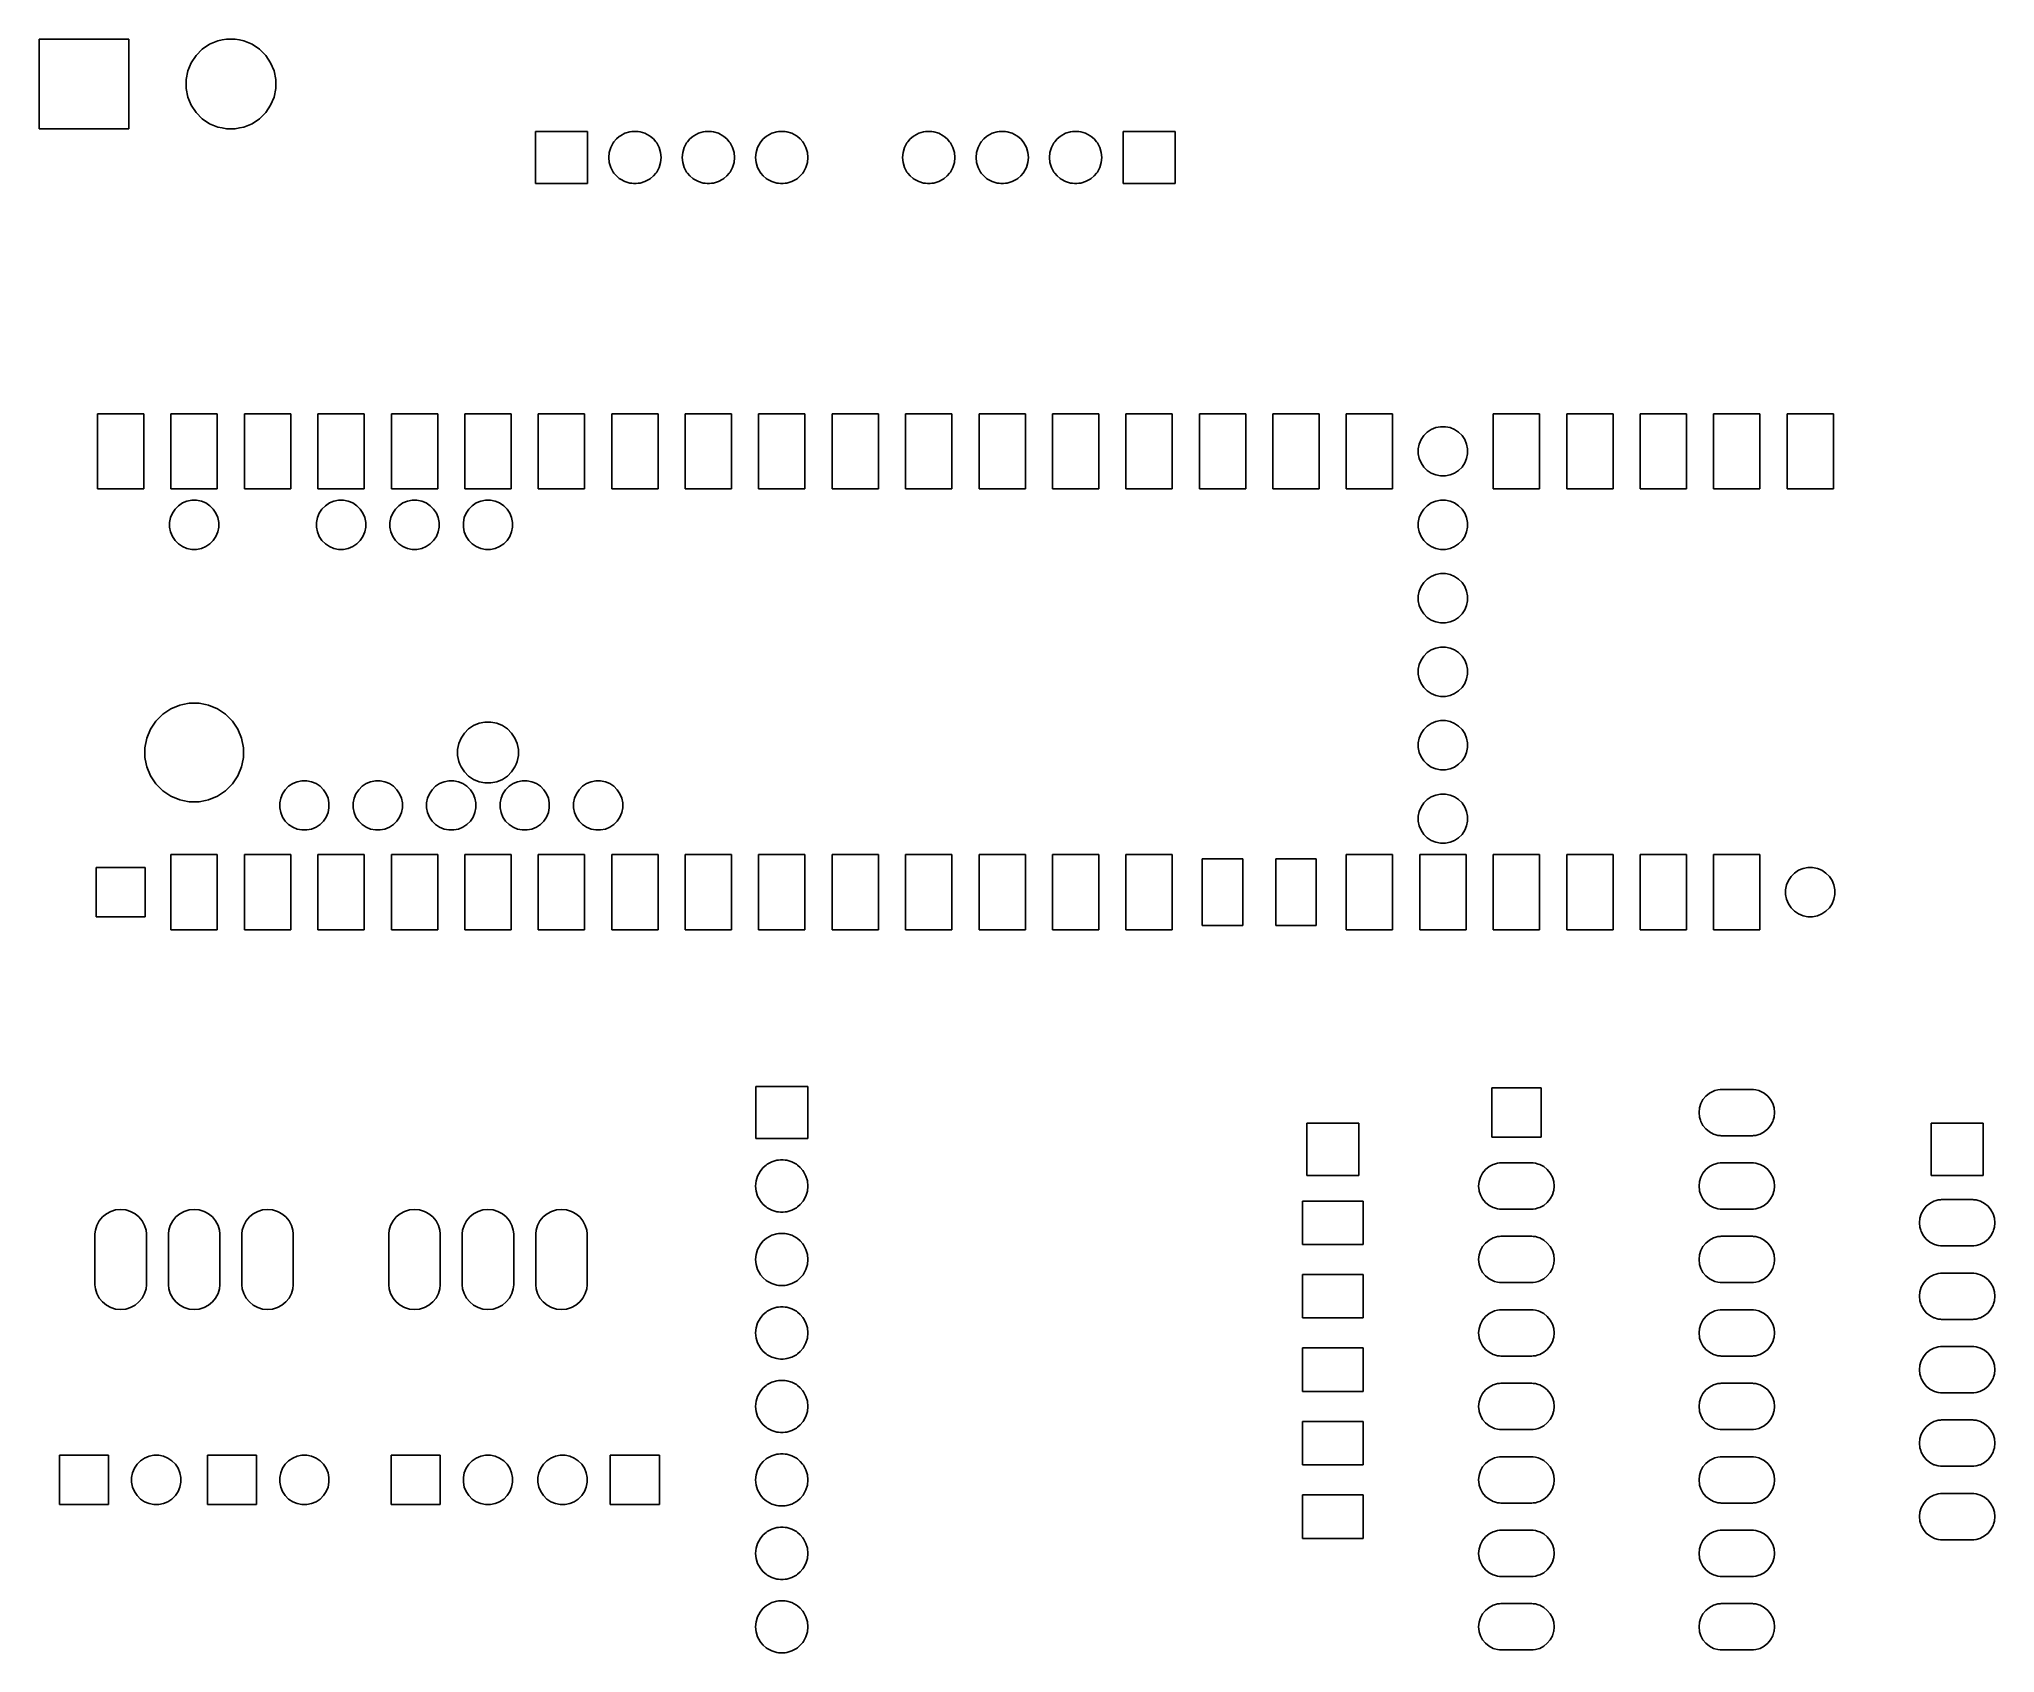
# Model space of a CAD drawing. Extents: x 81 to 148.6, y -133 to -77.2.
import ezdxf

# ---------------------------------------------------------------- set-up
doc = ezdxf.new("R2010")
doc.units = 0
doc.header["$MEASUREMENT"] = 0
doc.layers.add('BLACK', color=7, linetype='CONTINUOUS')

msp = doc.modelspace()

# ---------------------------------------------------------------- linework, layer by layer
at = {"layer": 'BLACK', "linetype": 'CONTINUOUS'}
for p, q in [((80.999, -80.291), (80.999, -77.189)), ((80.999, -77.189), (84.101, -77.189)), ((84.101, -77.189), (84.101, -80.291)), ((86.2555, -78.0053), (86.4253, -77.7513)), ((86.4253, -77.7513), (86.6413, -77.5353)), ((86.6413, -77.5353), (86.8953, -77.3655)), ((86.8953, -77.3655), (87.1776, -77.2486)), ((87.1776, -77.2486), (87.3274, -77.2188)), ((87.3274, -77.2188), (87.4772, -77.189)), ((87.4772, -77.189), (87.7828, -77.189)), ((87.7828, -77.189), (87.9326, -77.2188)), ((87.9326, -77.2188), (88.0824, -77.2486)), ((88.0824, -77.2486), (88.3647, -77.3655)), ((88.3647, -77.3655), (88.6187, -77.5353)), ((88.6187, -77.5353), (88.8347, -77.7513)), ((88.8347, -77.7513), (89.0045, -78.0053)), ((86.079, -78.5872), (86.1386, -78.2876)), ((86.1386, -78.2876), (86.2555, -78.0053)), ((89.0045, -78.0053), (89.1214, -78.2876)), ((89.1214, -78.2876), (89.181, -78.5872)), ((86.079, -78.8928), (86.079, -78.5872)), ((86.1386, -79.1924), (86.079, -78.8928)), ((89.181, -78.8928), (89.1214, -79.1924)), ((89.181, -78.5872), (89.181, -78.8928)), ((86.2555, -79.4747), (86.1386, -79.1924)), ((86.4253, -79.7287), (86.2555, -79.4747)), ((86.6413, -79.9447), (86.4253, -79.7287)), ((88.8347, -79.7287), (88.6187, -79.9447)), ((89.0045, -79.4747), (88.8347, -79.7287)), ((89.1214, -79.1924), (89.0045, -79.4747)), ((84.101, -80.291), (80.999, -80.291)), ((86.8953, -80.1145), (86.6413, -79.9447)), ((87.1776, -80.2314), (86.8953, -80.1145)), ((87.3274, -80.2612), (87.1776, -80.2314)), ((87.4772, -80.291), (87.3274, -80.2612)), ((87.7828, -80.291), (87.4772, -80.291)), ((87.9326, -80.2612), (87.7828, -80.291)), ((88.0824, -80.2314), (87.9326, -80.2612)), ((88.3647, -80.1145), (88.0824, -80.2314)), ((88.6187, -79.9447), (88.3647, -80.1145)), ((98.159, -82.181), (98.159, -80.379)), ((98.159, -80.379), (99.961, -80.379)), ((99.961, -80.379), (99.961, -82.181)), ((101.097, -80.5272), (101.254, -80.4436)), ((101.254, -80.4436), (101.423, -80.392)), ((101.423, -80.392), (101.49, -80.3855)), ((101.49, -80.3855), (101.556, -80.379)), ((101.556, -80.379), (101.644, -80.379)), ((101.644, -80.379), (101.71, -80.3855)), ((101.71, -80.3855), (101.777, -80.392)), ((101.777, -80.392), (101.946, -80.4436)), ((101.946, -80.4436), (102.103, -80.5272)), ((103.637, -80.5272), (103.794, -80.4436)), ((103.794, -80.4436), (103.963, -80.392)), ((103.963, -80.392), (104.03, -80.3855)), ((104.03, -80.3855), (104.096, -80.379)), ((104.096, -80.379), (104.184, -80.379)), ((104.184, -80.379), (104.25, -80.3855)), ((104.25, -80.3855), (104.317, -80.392)), ((104.317, -80.392), (104.486, -80.4436)), ((104.486, -80.4436), (104.643, -80.5272)), ((106.177, -80.5272), (106.334, -80.4436)), ((106.334, -80.4436), (106.503, -80.392)), ((106.503, -80.392), (106.57, -80.3855)), ((106.57, -80.3855), (106.636, -80.379)), ((106.636, -80.379), (106.724, -80.379)), ((106.724, -80.379), (106.79, -80.3855)), ((106.79, -80.3855), (106.857, -80.392)), ((106.857, -80.392), (107.026, -80.4436)), ((107.026, -80.4436), (107.183, -80.5272)), ((111.257, -80.5272), (111.414, -80.4436)), ((111.414, -80.4436), (111.583, -80.392)), ((111.583, -80.392), (111.65, -80.3855)), ((111.65, -80.3855), (111.716, -80.379)), ((111.716, -80.379), (111.804, -80.379)), ((111.804, -80.379), (111.87, -80.3855)), ((111.87, -80.3855), (111.937, -80.392)), ((111.937, -80.392), (112.106, -80.4436)), ((112.106, -80.4436), (112.263, -80.5272)), ((113.797, -80.5272), (113.954, -80.4436)), ((113.954, -80.4436), (114.123, -80.392)), ((114.123, -80.392), (114.19, -80.3855)), ((114.19, -80.3855), (114.256, -80.379)), ((114.256, -80.379), (114.344, -80.379)), ((114.344, -80.379), (114.41, -80.3855)), ((114.41, -80.3855), (114.477, -80.392)), ((114.477, -80.392), (114.646, -80.4436)), ((114.646, -80.4436), (114.803, -80.5272)), ((116.337, -80.5272), (116.494, -80.4436)), ((116.494, -80.4436), (116.663, -80.392)), ((116.663, -80.392), (116.73, -80.3855)), ((116.73, -80.3855), (116.796, -80.379)), ((116.796, -80.379), (116.884, -80.379)), ((116.884, -80.379), (116.95, -80.3855)), ((116.95, -80.3855), (117.017, -80.392)), ((117.017, -80.392), (117.186, -80.4436)), ((117.186, -80.4436), (117.343, -80.5272)), ((118.479, -82.181), (118.479, -80.379)), ((118.479, -80.379), (120.281, -80.379)), ((120.281, -80.379), (120.281, -82.181)), ((100.695, -81.28), (100.712, -81.1034)), ((100.712, -81.1034), (100.764, -80.9335)), ((100.764, -80.9335), (100.847, -80.777)), ((100.847, -80.777), (100.877, -80.7413)), ((100.877, -80.7413), (100.96, -80.6398)), ((100.96, -80.6398), (101.061, -80.5566)), ((101.061, -80.5566), (101.097, -80.5272)), ((102.103, -80.5272), (102.139, -80.5566)), ((102.139, -80.5566), (102.24, -80.6398)), ((102.24, -80.6398), (102.323, -80.7413)), ((102.323, -80.7413), (102.353, -80.777)), ((102.353, -80.777), (102.436, -80.9335)), ((102.436, -80.9335), (102.488, -81.1034)), ((102.488, -81.1034), (102.505, -81.28)), ((103.235, -81.28), (103.252, -81.1034)), ((103.252, -81.1034), (103.304, -80.9335)), ((103.304, -80.9335), (103.387, -80.777)), ((103.387, -80.777), (103.417, -80.7413)), ((103.417, -80.7413), (103.5, -80.6398)), ((103.5, -80.6398), (103.601, -80.5566)), ((103.601, -80.5566), (103.637, -80.5272)), ((104.643, -80.5272), (104.679, -80.5566)), ((104.679, -80.5566), (104.78, -80.6398)), ((104.78, -80.6398), (104.863, -80.7413)), ((104.863, -80.7413), (104.893, -80.777)), ((104.893, -80.777), (104.976, -80.9335)), ((104.976, -80.9335), (105.028, -81.1034)), ((105.028, -81.1034), (105.045, -81.28)), ((105.775, -81.28), (105.792, -81.1034)), ((105.792, -81.1034), (105.844, -80.9335)), ((105.844, -80.9335), (105.927, -80.777)), ((105.927, -80.777), (105.957, -80.7413)), ((105.957, -80.7413), (106.04, -80.6398)), ((106.04, -80.6398), (106.141, -80.5566)), ((106.141, -80.5566), (106.177, -80.5272)), ((107.183, -80.5272), (107.219, -80.5566)), ((107.219, -80.5566), (107.32, -80.6398)), ((107.32, -80.6398), (107.403, -80.7413)), ((107.403, -80.7413), (107.433, -80.777)), ((107.433, -80.777), (107.516, -80.9335)), ((107.516, -80.9335), (107.568, -81.1034)), ((107.568, -81.1034), (107.585, -81.28)), ((110.855, -81.28), (110.872, -81.1034)), ((110.872, -81.1034), (110.924, -80.9335)), ((110.924, -80.9335), (111.007, -80.777)), ((111.007, -80.777), (111.037, -80.7413)), ((111.037, -80.7413), (111.12, -80.6398)), ((111.12, -80.6398), (111.221, -80.5566)), ((111.221, -80.5566), (111.257, -80.5272)), ((112.263, -80.5272), (112.299, -80.5566)), ((112.299, -80.5566), (112.4, -80.6398)), ((112.4, -80.6398), (112.483, -80.7413)), ((112.483, -80.7413), (112.513, -80.777)), ((112.513, -80.777), (112.596, -80.9335)), ((112.596, -80.9335), (112.648, -81.1034)), ((112.648, -81.1034), (112.665, -81.28)), ((113.395, -81.28), (113.412, -81.1034)), ((113.412, -81.1034), (113.464, -80.9335)), ((113.464, -80.9335), (113.547, -80.777)), ((113.547, -80.777), (113.577, -80.7413)), ((113.577, -80.7413), (113.66, -80.6398)), ((113.66, -80.6398), (113.761, -80.5566)), ((113.761, -80.5566), (113.797, -80.5272)), ((114.803, -80.5272), (114.839, -80.5566)), ((114.839, -80.5566), (114.94, -80.6398)), ((114.94, -80.6398), (115.023, -80.7413)), ((115.023, -80.7413), (115.053, -80.777)), ((115.053, -80.777), (115.136, -80.9335)), ((115.136, -80.9335), (115.188, -81.1034)), ((115.188, -81.1034), (115.205, -81.28)), ((115.935, -81.28), (115.952, -81.1034)), ((115.952, -81.1034), (116.004, -80.9335)), ((116.004, -80.9335), (116.087, -80.777)), ((116.087, -80.777), (116.117, -80.7413)), ((116.117, -80.7413), (116.2, -80.6398)), ((116.2, -80.6398), (116.301, -80.5566)), ((116.301, -80.5566), (116.337, -80.5272)), ((117.343, -80.5272), (117.379, -80.5566)), ((117.379, -80.5566), (117.48, -80.6398)), ((117.48, -80.6398), (117.563, -80.7413)), ((117.563, -80.7413), (117.593, -80.777)), ((117.593, -80.777), (117.676, -80.9335)), ((117.676, -80.9335), (117.728, -81.1034)), ((117.728, -81.1034), (117.745, -81.28)), ((100.712, -81.4566), (100.695, -81.28)), ((100.764, -81.6265), (100.712, -81.4566)), ((100.847, -81.783), (100.764, -81.6265)), ((100.877, -81.8187), (100.847, -81.783)), ((100.96, -81.9202), (100.877, -81.8187)), ((102.323, -81.8187), (102.24, -81.9202)), ((102.353, -81.783), (102.323, -81.8187)), ((102.436, -81.6265), (102.353, -81.783)), ((102.488, -81.4566), (102.436, -81.6265)), ((102.505, -81.28), (102.488, -81.4566)), ((103.252, -81.4566), (103.235, -81.28)), ((103.304, -81.6265), (103.252, -81.4566)), ((103.387, -81.783), (103.304, -81.6265)), ((103.417, -81.8187), (103.387, -81.783)), ((103.5, -81.9202), (103.417, -81.8187)), ((104.863, -81.8187), (104.78, -81.9202)), ((104.893, -81.783), (104.863, -81.8187)), ((104.976, -81.6265), (104.893, -81.783)), ((105.028, -81.4566), (104.976, -81.6265)), ((105.045, -81.28), (105.028, -81.4566)), ((105.792, -81.4566), (105.775, -81.28)), ((105.844, -81.6265), (105.792, -81.4566)), ((105.927, -81.783), (105.844, -81.6265)), ((105.957, -81.8187), (105.927, -81.783)), ((106.04, -81.9202), (105.957, -81.8187)), ((107.403, -81.8187), (107.32, -81.9202)), ((107.433, -81.783), (107.403, -81.8187)), ((107.516, -81.6265), (107.433, -81.783)), ((107.568, -81.4566), (107.516, -81.6265)), ((107.585, -81.28), (107.568, -81.4566)), ((110.872, -81.4566), (110.855, -81.28)), ((110.924, -81.6265), (110.872, -81.4566)), ((111.007, -81.783), (110.924, -81.6265)), ((111.037, -81.8187), (111.007, -81.783)), ((111.12, -81.9202), (111.037, -81.8187)), ((112.483, -81.8187), (112.4, -81.9202)), ((112.513, -81.783), (112.483, -81.8187)), ((112.596, -81.6265), (112.513, -81.783)), ((112.648, -81.4566), (112.596, -81.6265)), ((112.665, -81.28), (112.648, -81.4566)), ((113.412, -81.4566), (113.395, -81.28)), ((113.464, -81.6265), (113.412, -81.4566)), ((113.547, -81.783), (113.464, -81.6265)), ((113.577, -81.8187), (113.547, -81.783)), ((113.66, -81.9202), (113.577, -81.8187)), ((115.023, -81.8187), (114.94, -81.9202)), ((115.053, -81.783), (115.023, -81.8187)), ((115.136, -81.6265), (115.053, -81.783)), ((115.188, -81.4566), (115.136, -81.6265)), ((115.205, -81.28), (115.188, -81.4566)), ((115.952, -81.4566), (115.935, -81.28)), ((116.004, -81.6265), (115.952, -81.4566)), ((116.087, -81.783), (116.004, -81.6265)), ((116.117, -81.8187), (116.087, -81.783)), ((116.2, -81.9202), (116.117, -81.8187)), ((117.563, -81.8187), (117.48, -81.9202)), ((117.593, -81.783), (117.563, -81.8187)), ((117.676, -81.6265), (117.593, -81.783)), ((117.728, -81.4566), (117.676, -81.6265)), ((117.745, -81.28), (117.728, -81.4566)), ((99.961, -82.181), (98.159, -82.181)), ((101.061, -82.0034), (100.96, -81.9202)), ((101.097, -82.0328), (101.061, -82.0034)), ((101.254, -82.1164), (101.097, -82.0328)), ((101.423, -82.168), (101.254, -82.1164)), ((101.49, -82.1745), (101.423, -82.168)), ((101.556, -82.181), (101.49, -82.1745)), ((101.644, -82.181), (101.556, -82.181)), ((101.71, -82.1745), (101.644, -82.181)), ((101.777, -82.168), (101.71, -82.1745)), ((101.946, -82.1164), (101.777, -82.168)), ((102.103, -82.0328), (101.946, -82.1164)), ((102.139, -82.0034), (102.103, -82.0328)), ((102.24, -81.9202), (102.139, -82.0034)), ((103.601, -82.0034), (103.5, -81.9202)), ((103.637, -82.0328), (103.601, -82.0034)), ((103.794, -82.1164), (103.637, -82.0328)), ((103.963, -82.168), (103.794, -82.1164)), ((104.03, -82.1745), (103.963, -82.168)), ((104.096, -82.181), (104.03, -82.1745)), ((104.184, -82.181), (104.096, -82.181)), ((104.25, -82.1745), (104.184, -82.181)), ((104.317, -82.168), (104.25, -82.1745)), ((104.486, -82.1164), (104.317, -82.168)), ((104.643, -82.0328), (104.486, -82.1164)), ((104.679, -82.0034), (104.643, -82.0328)), ((104.78, -81.9202), (104.679, -82.0034)), ((106.141, -82.0034), (106.04, -81.9202)), ((106.177, -82.0328), (106.141, -82.0034)), ((106.334, -82.1164), (106.177, -82.0328)), ((106.503, -82.168), (106.334, -82.1164)), ((106.57, -82.1745), (106.503, -82.168)), ((106.636, -82.181), (106.57, -82.1745)), ((106.724, -82.181), (106.636, -82.181)), ((106.79, -82.1745), (106.724, -82.181)), ((106.857, -82.168), (106.79, -82.1745)), ((107.026, -82.1164), (106.857, -82.168)), ((107.183, -82.0328), (107.026, -82.1164)), ((107.219, -82.0034), (107.183, -82.0328)), ((107.32, -81.9202), (107.219, -82.0034)), ((111.221, -82.0034), (111.12, -81.9202)), ((111.257, -82.0328), (111.221, -82.0034)), ((111.414, -82.1164), (111.257, -82.0328)), ((111.583, -82.168), (111.414, -82.1164)), ((111.65, -82.1745), (111.583, -82.168)), ((111.716, -82.181), (111.65, -82.1745)), ((111.804, -82.181), (111.716, -82.181)), ((111.87, -82.1745), (111.804, -82.181)), ((111.937, -82.168), (111.87, -82.1745)), ((112.106, -82.1164), (111.937, -82.168)), ((112.263, -82.0328), (112.106, -82.1164)), ((112.299, -82.0034), (112.263, -82.0328)), ((112.4, -81.9202), (112.299, -82.0034)), ((113.761, -82.0034), (113.66, -81.9202)), ((113.797, -82.0328), (113.761, -82.0034)), ((113.954, -82.1164), (113.797, -82.0328)), ((114.123, -82.168), (113.954, -82.1164)), ((114.19, -82.1745), (114.123, -82.168)), ((114.256, -82.181), (114.19, -82.1745)), ((114.344, -82.181), (114.256, -82.181)), ((114.41, -82.1745), (114.344, -82.181)), ((114.477, -82.168), (114.41, -82.1745)), ((114.646, -82.1164), (114.477, -82.168)), ((114.803, -82.0328), (114.646, -82.1164)), ((114.839, -82.0034), (114.803, -82.0328)), ((114.94, -81.9202), (114.839, -82.0034)), ((116.301, -82.0034), (116.2, -81.9202)), ((116.337, -82.0328), (116.301, -82.0034)), ((116.494, -82.1164), (116.337, -82.0328)), ((116.663, -82.168), (116.494, -82.1164)), ((116.73, -82.1745), (116.663, -82.168)), ((116.796, -82.181), (116.73, -82.1745)), ((116.884, -82.181), (116.796, -82.181)), ((116.95, -82.1745), (116.884, -82.181)), ((117.017, -82.168), (116.95, -82.1745)), ((117.186, -82.1164), (117.017, -82.168)), ((117.343, -82.0328), (117.186, -82.1164)), ((117.379, -82.0034), (117.343, -82.0328)), ((117.48, -81.9202), (117.379, -82.0034)), ((120.281, -82.181), (118.479, -82.181)), ((83.019, -92.741), (83.019, -90.139)), ((83.019, -90.139), (84.621, -90.139)), ((84.621, -90.139), (84.621, -92.741)), ((85.559, -92.741), (85.559, -90.139)), ((85.559, -90.139), (87.161, -90.139)), ((87.161, -90.139), (87.161, -92.741)), ((88.099, -92.741), (88.099, -90.139)), ((88.099, -90.139), (89.701, -90.139)), ((89.701, -90.139), (89.701, -92.741)), ((90.639, -92.741), (90.639, -90.139)), ((90.639, -90.139), (92.241, -90.139)), ((92.241, -90.139), (92.241, -92.741)), ((93.179, -92.741), (93.179, -90.139)), ((93.179, -90.139), (94.781, -90.139)), ((94.781, -90.139), (94.781, -92.741)), ((95.719, -92.741), (95.719, -90.139)), ((95.719, -90.139), (97.321, -90.139)), ((97.321, -90.139), (97.321, -92.741)), ((98.259, -92.741), (98.259, -90.139)), ((98.259, -90.139), (99.861, -90.139)), ((99.861, -90.139), (99.861, -92.741)), ((100.799, -92.741), (100.799, -90.139)), ((100.799, -90.139), (102.401, -90.139)), ((102.401, -90.139), (102.401, -92.741)), ((103.339, -92.741), (103.339, -90.139)), ((103.339, -90.139), (104.941, -90.139)), ((104.941, -90.139), (104.941, -92.741)), ((105.879, -92.741), (105.879, -90.139)), ((105.879, -90.139), (107.481, -90.139)), ((107.481, -90.139), (107.481, -92.741)), ((108.419, -92.741), (108.419, -90.139)), ((108.419, -90.139), (110.021, -90.139)), ((110.021, -90.139), (110.021, -92.741)), ((110.959, -92.741), (110.959, -90.139)), ((110.959, -90.139), (112.561, -90.139)), ((112.561, -90.139), (112.561, -92.741)), ((113.499, -92.741), (113.499, -90.139)), ((113.499, -90.139), (115.101, -90.139)), ((115.101, -90.139), (115.101, -92.741)), ((116.039, -92.741), (116.039, -90.139)), ((116.039, -90.139), (117.641, -90.139)), ((117.641, -90.139), (117.641, -92.741)), ((118.579, -92.741), (118.579, -90.139)), ((118.579, -90.139), (120.181, -90.139)), ((120.181, -90.139), (120.181, -92.741)), ((121.119, -92.741), (121.119, -90.139)), ((121.119, -90.139), (122.721, -90.139)), ((122.721, -90.139), (122.721, -92.741)), ((123.659, -92.741), (123.659, -90.139)), ((123.659, -90.139), (125.261, -90.139)), ((125.261, -90.139), (125.261, -92.741)), ((126.199, -92.741), (126.199, -90.139)), ((126.199, -90.139), (127.801, -90.139)), ((127.801, -90.139), (127.801, -92.741)), ((129.292, -90.6217), (129.456, -90.589)), ((129.456, -90.589), (129.624, -90.589)), ((129.624, -90.589), (129.788, -90.6217)), ((131.279, -92.741), (131.279, -90.139)), ((131.279, -90.139), (132.881, -90.139)), ((132.881, -90.139), (132.881, -92.741)), ((133.819, -92.741), (133.819, -90.139)), ((133.819, -90.139), (135.421, -90.139)), ((135.421, -90.139), (135.421, -92.741)), ((136.359, -92.741), (136.359, -90.139)), ((136.359, -90.139), (137.961, -90.139)), ((137.961, -90.139), (137.961, -92.741)), ((138.899, -92.741), (138.899, -90.139)), ((138.899, -90.139), (140.501, -90.139)), ((140.501, -90.139), (140.501, -92.741)), ((141.439, -92.741), (141.439, -90.139)), ((141.439, -90.139), (143.041, -90.139)), ((143.041, -90.139), (143.041, -92.741)), ((128.689, -91.3562), (128.722, -91.1918)), ((128.722, -91.1918), (128.786, -91.0369)), ((128.786, -91.0369), (128.879, -90.8975)), ((128.879, -90.8975), (128.998, -90.779)), ((128.998, -90.779), (129.137, -90.6859)), ((129.137, -90.6859), (129.292, -90.6217)), ((129.788, -90.6217), (129.943, -90.6859)), ((129.943, -90.6859), (130.082, -90.779)), ((130.082, -90.779), (130.201, -90.8975)), ((130.201, -90.8975), (130.294, -91.0369)), ((130.294, -91.0369), (130.358, -91.1918)), ((130.358, -91.1918), (130.391, -91.3562)), ((128.689, -91.5238), (128.689, -91.3562)), ((128.722, -91.6882), (128.689, -91.5238)), ((128.786, -91.8431), (128.722, -91.6882)), ((128.879, -91.9825), (128.786, -91.8431)), ((130.294, -91.8431), (130.201, -91.9825)), ((130.358, -91.6882), (130.294, -91.8431)), ((130.391, -91.5238), (130.358, -91.6882)), ((130.391, -91.3562), (130.391, -91.5238)), ((128.998, -92.101), (128.879, -91.9825)), ((129.137, -92.1941), (128.998, -92.101)), ((129.292, -92.2583), (129.137, -92.1941)), ((129.456, -92.291), (129.292, -92.2583)), ((129.624, -92.291), (129.456, -92.291)), ((129.788, -92.2583), (129.624, -92.291)), ((129.943, -92.1941), (129.788, -92.2583)), ((130.082, -92.101), (129.943, -92.1941)), ((130.201, -91.9825), (130.082, -92.101)), ((84.621, -92.741), (83.019, -92.741)), ((87.161, -92.741), (85.559, -92.741)), ((85.699, -93.4375), (85.8175, -93.319)), ((85.8175, -93.319), (85.9569, -93.2259)), ((85.9569, -93.2259), (86.1118, -93.1617)), ((86.1118, -93.1617), (86.2762, -93.129)), ((86.2762, -93.129), (86.4438, -93.129)), ((86.4438, -93.129), (86.6082, -93.1617)), ((86.6082, -93.1617), (86.7631, -93.2259)), ((86.7631, -93.2259), (86.9025, -93.319)), ((86.9025, -93.319), (87.021, -93.4375)), ((89.701, -92.741), (88.099, -92.741)), ((92.241, -92.741), (90.639, -92.741)), ((90.779, -93.4375), (90.8975, -93.319)), ((90.8975, -93.319), (91.0369, -93.2259)), ((91.0369, -93.2259), (91.1918, -93.1617)), ((91.1918, -93.1617), (91.3562, -93.129)), ((91.3562, -93.129), (91.5238, -93.129)), ((91.5238, -93.129), (91.6882, -93.1617)), ((91.6882, -93.1617), (91.8431, -93.2259)), ((91.8431, -93.2259), (91.9825, -93.319)), ((91.9825, -93.319), (92.101, -93.4375)), ((94.781, -92.741), (93.179, -92.741)), ((93.319, -93.4375), (93.4375, -93.319)), ((93.4375, -93.319), (93.5769, -93.2259)), ((93.5769, -93.2259), (93.7318, -93.1617)), ((93.7318, -93.1617), (93.8962, -93.129)), ((93.8962, -93.129), (94.0638, -93.129)), ((94.0638, -93.129), (94.2282, -93.1617)), ((94.2282, -93.1617), (94.3831, -93.2259)), ((94.3831, -93.2259), (94.5225, -93.319)), ((94.5225, -93.319), (94.641, -93.4375)), ((97.321, -92.741), (95.719, -92.741)), ((95.859, -93.4375), (95.9775, -93.319)), ((95.9775, -93.319), (96.1169, -93.2259)), ((96.1169, -93.2259), (96.2718, -93.1617)), ((96.2718, -93.1617), (96.4362, -93.129)), ((96.4362, -93.129), (96.6038, -93.129)), ((96.6038, -93.129), (96.7682, -93.1617)), ((96.7682, -93.1617), (96.9231, -93.2259)), ((96.9231, -93.2259), (97.0625, -93.319)), ((97.0625, -93.319), (97.181, -93.4375)), ((99.861, -92.741), (98.259, -92.741)), ((102.401, -92.741), (100.799, -92.741)), ((104.941, -92.741), (103.339, -92.741)), ((107.481, -92.741), (105.879, -92.741)), ((110.021, -92.741), (108.419, -92.741)), ((112.561, -92.741), (110.959, -92.741)), ((115.101, -92.741), (113.499, -92.741)), ((117.641, -92.741), (116.039, -92.741)), ((120.181, -92.741), (118.579, -92.741)), ((122.721, -92.741), (121.119, -92.741)), ((125.261, -92.741), (123.659, -92.741)), ((127.801, -92.741), (126.199, -92.741)), ((128.879, -93.4375), (128.998, -93.319)), ((128.998, -93.319), (129.137, -93.2259)), ((129.137, -93.2259), (129.292, -93.1617)), ((129.292, -93.1617), (129.456, -93.129)), ((129.456, -93.129), (129.624, -93.129)), ((129.624, -93.129), (129.788, -93.1617)), ((129.788, -93.1617), (129.943, -93.2259)), ((129.943, -93.2259), (130.082, -93.319)), ((130.082, -93.319), (130.201, -93.4375)), ((132.881, -92.741), (131.279, -92.741)), ((135.421, -92.741), (133.819, -92.741)), ((137.961, -92.741), (136.359, -92.741)), ((140.501, -92.741), (138.899, -92.741)), ((143.041, -92.741), (141.439, -92.741)), ((85.509, -93.8962), (85.5417, -93.7318)), ((85.509, -94.0638), (85.509, -93.8962)), ((85.5417, -93.7318), (85.6059, -93.5769)), ((85.6059, -93.5769), (85.699, -93.4375)), ((87.021, -93.4375), (87.1141, -93.5769)), ((87.1141, -93.5769), (87.1783, -93.7318)), ((87.1783, -93.7318), (87.211, -93.8962)), ((87.211, -93.8962), (87.211, -94.0638)), ((90.589, -93.8962), (90.6217, -93.7318)), ((90.589, -94.0638), (90.589, -93.8962)), ((90.6217, -93.7318), (90.6859, -93.5769)), ((90.6859, -93.5769), (90.779, -93.4375)), ((92.101, -93.4375), (92.1941, -93.5769)), ((92.1941, -93.5769), (92.2583, -93.7318)), ((92.2583, -93.7318), (92.291, -93.8962)), ((92.291, -93.8962), (92.291, -94.0638)), ((93.129, -93.8962), (93.1617, -93.7318)), ((93.129, -94.0638), (93.129, -93.8962)), ((93.1617, -93.7318), (93.2259, -93.5769)), ((93.2259, -93.5769), (93.319, -93.4375)), ((94.641, -93.4375), (94.7341, -93.5769)), ((94.7341, -93.5769), (94.7983, -93.7318)), ((94.7983, -93.7318), (94.831, -93.8962)), ((94.831, -93.8962), (94.831, -94.0638)), ((95.669, -93.8962), (95.7017, -93.7318)), ((95.669, -94.0638), (95.669, -93.8962)), ((95.7017, -93.7318), (95.7659, -93.5769)), ((95.7659, -93.5769), (95.859, -93.4375)), ((97.181, -93.4375), (97.2741, -93.5769)), ((97.2741, -93.5769), (97.3383, -93.7318)), ((97.3383, -93.7318), (97.371, -93.8962)), ((97.371, -93.8962), (97.371, -94.0638)), ((128.689, -93.8962), (128.722, -93.7318)), ((128.689, -94.0638), (128.689, -93.8962)), ((128.722, -93.7318), (128.786, -93.5769)), ((128.786, -93.5769), (128.879, -93.4375)), ((130.201, -93.4375), (130.294, -93.5769)), ((130.294, -93.5769), (130.358, -93.7318)), ((130.358, -93.7318), (130.391, -93.8962)), ((130.391, -93.8962), (130.391, -94.0638)), ((85.5417, -94.2282), (85.509, -94.0638)), ((85.6059, -94.3831), (85.5417, -94.2282)), ((85.699, -94.5225), (85.6059, -94.3831)), ((85.8175, -94.641), (85.699, -94.5225)), ((85.9569, -94.7341), (85.8175, -94.641)), ((86.9025, -94.641), (86.7631, -94.7341)), ((87.021, -94.5225), (86.9025, -94.641)), ((87.1141, -94.3831), (87.021, -94.5225)), ((87.1783, -94.2282), (87.1141, -94.3831)), ((87.211, -94.0638), (87.1783, -94.2282)), ((90.6217, -94.2282), (90.589, -94.0638)), ((90.6859, -94.3831), (90.6217, -94.2282)), ((90.779, -94.5225), (90.6859, -94.3831)), ((90.8975, -94.641), (90.779, -94.5225)), ((91.0369, -94.7341), (90.8975, -94.641)), ((91.9825, -94.641), (91.8431, -94.7341)), ((92.101, -94.5225), (91.9825, -94.641)), ((92.1941, -94.3831), (92.101, -94.5225)), ((92.2583, -94.2282), (92.1941, -94.3831)), ((92.291, -94.0638), (92.2583, -94.2282)), ((93.1617, -94.2282), (93.129, -94.0638)), ((93.2259, -94.3831), (93.1617, -94.2282)), ((93.319, -94.5225), (93.2259, -94.3831)), ((93.4375, -94.641), (93.319, -94.5225)), ((93.5769, -94.7341), (93.4375, -94.641)), ((94.5225, -94.641), (94.3831, -94.7341)), ((94.641, -94.5225), (94.5225, -94.641)), ((94.7341, -94.3831), (94.641, -94.5225)), ((94.7983, -94.2282), (94.7341, -94.3831)), ((94.831, -94.0638), (94.7983, -94.2282)), ((95.7017, -94.2282), (95.669, -94.0638)), ((95.7659, -94.3831), (95.7017, -94.2282)), ((95.859, -94.5225), (95.7659, -94.3831)), ((95.9775, -94.641), (95.859, -94.5225)), ((96.1169, -94.7341), (95.9775, -94.641)), ((97.0625, -94.641), (96.9231, -94.7341)), ((97.181, -94.5225), (97.0625, -94.641)), ((97.2741, -94.3831), (97.181, -94.5225)), ((97.3383, -94.2282), (97.2741, -94.3831)), ((97.371, -94.0638), (97.3383, -94.2282)), ((128.722, -94.2282), (128.689, -94.0638)), ((128.786, -94.3831), (128.722, -94.2282)), ((128.879, -94.5225), (128.786, -94.3831)), ((128.998, -94.641), (128.879, -94.5225)), ((129.137, -94.7341), (128.998, -94.641)), ((130.082, -94.641), (129.943, -94.7341)), ((130.201, -94.5225), (130.082, -94.641)), ((130.294, -94.3831), (130.201, -94.5225)), ((130.358, -94.2282), (130.294, -94.3831)), ((130.391, -94.0638), (130.358, -94.2282)), ((86.1118, -94.7983), (85.9569, -94.7341)), ((86.2762, -94.831), (86.1118, -94.7983)), ((86.4438, -94.831), (86.2762, -94.831)), ((86.6082, -94.7983), (86.4438, -94.831)), ((86.7631, -94.7341), (86.6082, -94.7983)), ((91.1918, -94.7983), (91.0369, -94.7341)), ((91.3562, -94.831), (91.1918, -94.7983)), ((91.5238, -94.831), (91.3562, -94.831)), ((91.6882, -94.7983), (91.5238, -94.831)), ((91.8431, -94.7341), (91.6882, -94.7983)), ((93.7318, -94.7983), (93.5769, -94.7341)), ((93.8962, -94.831), (93.7318, -94.7983)), ((94.0638, -94.831), (93.8962, -94.831)), ((94.2282, -94.7983), (94.0638, -94.831)), ((94.3831, -94.7341), (94.2282, -94.7983)), ((96.2718, -94.7983), (96.1169, -94.7341)), ((96.4362, -94.831), (96.2718, -94.7983)), ((96.6038, -94.831), (96.4362, -94.831)), ((96.7682, -94.7983), (96.6038, -94.831)), ((96.9231, -94.7341), (96.7682, -94.7983)), ((129.292, -94.7983), (129.137, -94.7341)), ((129.456, -94.831), (129.292, -94.7983)), ((129.624, -94.831), (129.456, -94.831)), ((129.788, -94.7983), (129.624, -94.831)), ((129.943, -94.7341), (129.788, -94.7983)), ((128.786, -96.1169), (128.879, -95.9775)), ((128.879, -95.9775), (128.998, -95.859)), ((128.998, -95.859), (129.137, -95.7659)), ((129.137, -95.7659), (129.292, -95.7017)), ((129.292, -95.7017), (129.456, -95.669)), ((129.456, -95.669), (129.624, -95.669)), ((129.624, -95.669), (129.788, -95.7017)), ((129.788, -95.7017), (129.943, -95.7659)), ((129.943, -95.7659), (130.082, -95.859)), ((130.082, -95.859), (130.201, -95.9775)), ((130.201, -95.9775), (130.294, -96.1169)), ((128.689, -96.4362), (128.722, -96.2718)), ((128.689, -96.6038), (128.689, -96.4362)), ((128.722, -96.7682), (128.689, -96.6038)), ((128.722, -96.2718), (128.786, -96.1169)), ((130.294, -96.1169), (130.358, -96.2718)), ((130.358, -96.2718), (130.391, -96.4362)), ((130.391, -96.6038), (130.358, -96.7682)), ((130.391, -96.4362), (130.391, -96.6038)), ((128.786, -96.9231), (128.722, -96.7682)), ((128.879, -97.0625), (128.786, -96.9231)), ((128.998, -97.181), (128.879, -97.0625)), ((129.137, -97.2741), (128.998, -97.181)), ((129.292, -97.3383), (129.137, -97.2741)), ((129.456, -97.371), (129.292, -97.3383)), ((129.624, -97.371), (129.456, -97.371)), ((129.788, -97.3383), (129.624, -97.371)), ((129.943, -97.2741), (129.788, -97.3383)), ((130.082, -97.181), (129.943, -97.2741)), ((130.201, -97.0625), (130.082, -97.181)), ((130.294, -96.9231), (130.201, -97.0625)), ((130.358, -96.7682), (130.294, -96.9231)), ((128.722, -98.8118), (128.786, -98.6569)), ((128.786, -98.6569), (128.879, -98.5175)), ((128.879, -98.5175), (128.998, -98.399)), ((128.998, -98.399), (129.137, -98.3059)), ((129.137, -98.3059), (129.292, -98.2417)), ((129.292, -98.2417), (129.456, -98.209)), ((129.456, -98.209), (129.624, -98.209)), ((129.624, -98.209), (129.788, -98.2417)), ((129.788, -98.2417), (129.943, -98.3059)), ((129.943, -98.3059), (130.082, -98.399)), ((130.082, -98.399), (130.201, -98.5175)), ((130.201, -98.5175), (130.294, -98.6569)), ((130.294, -98.6569), (130.358, -98.8118)), ((128.689, -98.9762), (128.722, -98.8118)), ((128.689, -99.1438), (128.689, -98.9762)), ((128.722, -99.3082), (128.689, -99.1438)), ((128.786, -99.4631), (128.722, -99.3082)), ((130.358, -99.3082), (130.294, -99.4631)), ((130.358, -98.8118), (130.391, -98.9762)), ((130.391, -99.1438), (130.358, -99.3082)), ((130.391, -98.9762), (130.391, -99.1438)), ((128.879, -99.6025), (128.786, -99.4631)), ((128.998, -99.721), (128.879, -99.6025)), ((129.137, -99.8141), (128.998, -99.721)), ((129.292, -99.8783), (129.137, -99.8141)), ((129.456, -99.911), (129.292, -99.8783)), ((129.624, -99.911), (129.456, -99.911)), ((129.788, -99.8783), (129.624, -99.911)), ((129.943, -99.8141), (129.788, -99.8783)), ((130.082, -99.721), (129.943, -99.8141)), ((130.201, -99.6025), (130.082, -99.721)), ((130.294, -99.4631), (130.201, -99.6025)), ((85.038, -100.769), (85.275, -100.532)), ((85.275, -100.532), (85.5538, -100.346)), ((85.5538, -100.346), (85.8635, -100.217)), ((85.8635, -100.217), (85.9732, -100.196)), ((85.9732, -100.196), (86.1924, -100.152)), ((86.1924, -100.152), (86.5276, -100.152)), ((86.5276, -100.152), (86.7468, -100.196)), ((86.7468, -100.196), (86.8565, -100.217)), ((86.8565, -100.217), (87.1662, -100.346)), ((87.1662, -100.346), (87.445, -100.532)), ((87.445, -100.532), (87.682, -100.769)), ((129.292, -100.782), (129.456, -100.749)), ((129.456, -100.749), (129.624, -100.749)), ((129.624, -100.749), (129.788, -100.782)), ((84.658, -101.686), (84.7234, -101.358)), ((84.7234, -101.358), (84.724, -101.356)), ((84.724, -101.356), (84.8517, -101.048)), ((84.8517, -101.048), (85.038, -100.769)), ((87.682, -100.769), (87.8683, -101.048)), ((87.8683, -101.048), (87.996, -101.356)), ((87.996, -101.356), (87.9966, -101.358)), ((87.9966, -101.358), (88.062, -101.686)), ((95.5094, -101.547), (95.5886, -101.356)), ((95.5886, -101.356), (95.5916, -101.352)), ((95.5916, -101.352), (95.7036, -101.184)), ((95.7036, -101.184), (95.85, -101.038)), ((95.85, -101.038), (96.0222, -100.923)), ((96.0222, -100.923), (96.2134, -100.843)), ((96.0222, -100.923), (96.0222, -100.923)), ((96.2134, -100.843), (96.4165, -100.803)), ((96.4165, -100.803), (96.6235, -100.803)), ((96.6235, -100.803), (96.8266, -100.843)), ((96.8266, -100.843), (97.0178, -100.923)), ((97.0178, -100.923), (97.0178, -100.923)), ((97.0178, -100.923), (97.19, -101.038)), ((97.19, -101.038), (97.3364, -101.184)), ((97.3364, -101.184), (97.4484, -101.352)), ((97.4484, -101.352), (97.4514, -101.356)), ((97.4514, -101.356), (97.5306, -101.547)), ((128.689, -101.516), (128.722, -101.352)), ((128.722, -101.352), (128.786, -101.197)), ((128.786, -101.197), (128.879, -101.058)), ((128.879, -101.058), (128.998, -100.939)), ((128.998, -100.939), (129.137, -100.846)), ((129.137, -100.846), (129.292, -100.782)), ((129.788, -100.782), (129.943, -100.846)), ((129.943, -100.846), (130.082, -100.939)), ((130.082, -100.939), (130.201, -101.058)), ((130.201, -101.058), (130.294, -101.197)), ((130.294, -101.197), (130.358, -101.352)), ((130.358, -101.352), (130.391, -101.516)), ((84.658, -102.022), (84.658, -101.686)), ((84.7016, -102.241), (84.658, -102.022)), ((88.062, -102.022), (88.0184, -102.241)), ((88.062, -101.686), (88.062, -102.022)), ((95.469, -101.75), (95.5094, -101.547)), ((95.469, -101.958), (95.469, -101.75)), ((95.5094, -102.161), (95.469, -101.958)), ((97.5306, -101.547), (97.571, -101.75)), ((97.571, -101.958), (97.5306, -102.161)), ((97.571, -101.75), (97.571, -101.958)), ((128.689, -101.684), (128.689, -101.516)), ((128.722, -101.848), (128.689, -101.684)), ((128.786, -102.003), (128.722, -101.848)), ((128.879, -102.142), (128.786, -102.003)), ((130.294, -102.003), (130.201, -102.142)), ((130.358, -101.848), (130.294, -102.003)), ((130.391, -101.684), (130.358, -101.848)), ((130.391, -101.516), (130.391, -101.684)), ((84.7234, -102.35), (84.7016, -102.241)), ((84.8517, -102.66), (84.7234, -102.35)), ((85.038, -102.939), (84.8517, -102.66)), ((87.8683, -102.66), (87.682, -102.939)), ((87.9966, -102.35), (87.8683, -102.66)), ((88.0184, -102.241), (87.9966, -102.35)), ((95.551, -102.261), (95.5094, -102.161)), ((95.5886, -102.352), (95.551, -102.261)), ((95.7036, -102.524), (95.5886, -102.352)), ((95.85, -102.67), (95.7036, -102.524)), ((96.0222, -102.785), (95.85, -102.67)), ((96.2134, -102.865), (96.0222, -102.785)), ((96.0222, -102.785), (96.0222, -102.785)), ((96.0222, -102.785), (96.0222, -102.785)), ((97.0178, -102.785), (96.8266, -102.865)), ((97.19, -102.67), (97.0178, -102.785)), ((97.0178, -102.785), (97.0178, -102.785)), ((97.0178, -102.785), (97.0178, -102.785)), ((97.3364, -102.524), (97.19, -102.67)), ((97.4514, -102.352), (97.3364, -102.524)), ((97.489, -102.261), (97.4514, -102.352)), ((97.5306, -102.161), (97.489, -102.261)), ((128.998, -102.261), (128.879, -102.142)), ((129.137, -102.354), (128.998, -102.261)), ((129.292, -102.418), (129.137, -102.354)), ((129.456, -102.451), (129.292, -102.418)), ((129.624, -102.451), (129.456, -102.451)), ((129.788, -102.418), (129.624, -102.451)), ((129.943, -102.354), (129.788, -102.418)), ((130.082, -102.261), (129.943, -102.354)), ((130.201, -102.142), (130.082, -102.261)), ((85.275, -103.176), (85.038, -102.939)), ((85.5538, -103.362), (85.275, -103.176)), ((85.8635, -103.491), (85.5538, -103.362)), ((87.1662, -103.362), (86.8565, -103.491)), ((87.445, -103.176), (87.1662, -103.362)), ((87.682, -102.939), (87.445, -103.176)), ((89.319, -103.596), (89.3517, -103.432)), ((89.3517, -103.432), (89.4159, -103.277)), ((89.4159, -103.277), (89.509, -103.138)), ((89.509, -103.138), (89.6275, -103.019)), ((89.6275, -103.019), (89.7669, -102.926)), ((89.7669, -102.926), (89.9218, -102.862)), ((89.9218, -102.862), (90.0862, -102.829)), ((90.0862, -102.829), (90.2538, -102.829)), ((90.2538, -102.829), (90.4182, -102.862)), ((90.4182, -102.862), (90.5731, -102.926)), ((90.5731, -102.926), (90.7125, -103.019)), ((90.7125, -103.019), (90.831, -103.138)), ((90.831, -103.138), (90.9241, -103.277)), ((90.9241, -103.277), (90.9883, -103.432)), ((90.9883, -103.432), (91.021, -103.596)), ((91.859, -103.596), (91.8917, -103.432)), ((91.8917, -103.432), (91.9559, -103.277)), ((91.9559, -103.277), (92.049, -103.138)), ((92.049, -103.138), (92.1675, -103.019)), ((92.1675, -103.019), (92.3069, -102.926)), ((92.3069, -102.926), (92.4618, -102.862)), ((92.4618, -102.862), (92.6262, -102.829)), ((92.6262, -102.829), (92.7938, -102.829)), ((92.7938, -102.829), (92.9582, -102.862)), ((92.9582, -102.862), (93.1131, -102.926)), ((93.1131, -102.926), (93.2525, -103.019)), ((93.2525, -103.019), (93.371, -103.138)), ((93.371, -103.138), (93.4641, -103.277)), ((93.4641, -103.277), (93.5283, -103.432)), ((93.5283, -103.432), (93.561, -103.596)), ((94.399, -103.596), (94.4317, -103.432)), ((94.4317, -103.432), (94.4959, -103.277)), ((94.4959, -103.277), (94.589, -103.138)), ((94.589, -103.138), (94.7075, -103.019)), ((94.7075, -103.019), (94.8469, -102.926)), ((94.8469, -102.926), (95.0018, -102.862)), ((95.0018, -102.862), (95.1662, -102.829)), ((95.1662, -102.829), (95.3338, -102.829)), ((95.3338, -102.829), (95.4982, -102.862)), ((95.4982, -102.862), (95.6531, -102.926)), ((95.6531, -102.926), (95.7925, -103.019)), ((95.7925, -103.019), (95.911, -103.138)), ((95.911, -103.138), (96.0041, -103.277)), ((96.0041, -103.277), (96.0683, -103.432)), ((96.0683, -103.432), (96.101, -103.596)), ((96.4165, -102.905), (96.2134, -102.865)), ((96.6235, -102.905), (96.4165, -102.905)), ((96.8266, -102.865), (96.6235, -102.905)), ((96.939, -103.596), (96.9717, -103.432)), ((96.9717, -103.432), (97.0359, -103.277)), ((97.0359, -103.277), (97.129, -103.138)), ((97.129, -103.138), (97.2475, -103.019)), ((97.2475, -103.019), (97.3869, -102.926)), ((97.3869, -102.926), (97.5418, -102.862)), ((97.5418, -102.862), (97.7062, -102.829)), ((97.7062, -102.829), (97.8738, -102.829)), ((97.8738, -102.829), (98.0382, -102.862)), ((98.0382, -102.862), (98.1931, -102.926)), ((98.1931, -102.926), (98.3325, -103.019)), ((98.3325, -103.019), (98.451, -103.138)), ((98.451, -103.138), (98.5441, -103.277)), ((98.5441, -103.277), (98.6083, -103.432)), ((98.6083, -103.432), (98.641, -103.596)), ((99.479, -103.596), (99.5117, -103.432)), ((99.5117, -103.432), (99.5759, -103.277)), ((99.5759, -103.277), (99.669, -103.138)), ((99.669, -103.138), (99.7875, -103.019)), ((99.7875, -103.019), (99.9269, -102.926)), ((99.9269, -102.926), (100.082, -102.862)), ((100.082, -102.862), (100.246, -102.829)), ((100.246, -102.829), (100.414, -102.829)), ((100.414, -102.829), (100.578, -102.862)), ((100.578, -102.862), (100.733, -102.926)), ((100.733, -102.926), (100.872, -103.019)), ((100.872, -103.019), (100.991, -103.138)), ((100.991, -103.138), (101.084, -103.277)), ((101.084, -103.277), (101.148, -103.432)), ((101.148, -103.432), (101.181, -103.596)), ((128.998, -103.479), (129.137, -103.386)), ((129.137, -103.386), (129.292, -103.322)), ((129.292, -103.322), (129.456, -103.289)), ((129.456, -103.289), (129.624, -103.289)), ((129.624, -103.289), (129.788, -103.322)), ((129.788, -103.322), (129.943, -103.386)), ((129.943, -103.386), (130.082, -103.479)), ((85.9732, -103.512), (85.8635, -103.491)), ((86.1924, -103.556), (85.9732, -103.512)), ((86.5276, -103.556), (86.1924, -103.556)), ((86.7468, -103.512), (86.5276, -103.556)), ((86.8565, -103.491), (86.7468, -103.512)), ((89.319, -103.764), (89.319, -103.596)), ((89.3517, -103.928), (89.319, -103.764)), ((89.4159, -104.083), (89.3517, -103.928)), ((89.509, -104.222), (89.4159, -104.083)), ((90.9241, -104.083), (90.831, -104.222)), ((90.9883, -103.928), (90.9241, -104.083)), ((91.021, -103.764), (90.9883, -103.928)), ((91.021, -103.596), (91.021, -103.764)), ((91.859, -103.764), (91.859, -103.596)), ((91.8917, -103.928), (91.859, -103.764)), ((91.9559, -104.083), (91.8917, -103.928)), ((92.049, -104.222), (91.9559, -104.083)), ((93.4641, -104.083), (93.371, -104.222)), ((93.5283, -103.928), (93.4641, -104.083)), ((93.561, -103.764), (93.5283, -103.928)), ((93.561, -103.596), (93.561, -103.764)), ((94.399, -103.764), (94.399, -103.596)), ((94.4317, -103.928), (94.399, -103.764)), ((94.4959, -104.083), (94.4317, -103.928)), ((94.589, -104.222), (94.4959, -104.083)), ((96.0041, -104.083), (95.911, -104.222)), ((96.0683, -103.928), (96.0041, -104.083)), ((96.101, -103.764), (96.0683, -103.928)), ((96.101, -103.596), (96.101, -103.764)), ((96.939, -103.764), (96.939, -103.596)), ((96.9717, -103.928), (96.939, -103.764)), ((97.0359, -104.083), (96.9717, -103.928)), ((97.129, -104.222), (97.0359, -104.083)), ((98.5441, -104.083), (98.451, -104.222)), ((98.6083, -103.928), (98.5441, -104.083)), ((98.641, -103.764), (98.6083, -103.928)), ((98.641, -103.596), (98.641, -103.764)), ((99.479, -103.764), (99.479, -103.596)), ((99.5117, -103.928), (99.479, -103.764)), ((99.5759, -104.083), (99.5117, -103.928)), ((99.669, -104.222), (99.5759, -104.083)), ((101.084, -104.083), (100.991, -104.222)), ((101.148, -103.928), (101.084, -104.083)), ((101.181, -103.764), (101.148, -103.928)), ((101.181, -103.596), (101.181, -103.764)), ((128.689, -104.056), (128.722, -103.892)), ((128.689, -104.224), (128.689, -104.056)), ((128.722, -103.892), (128.786, -103.737)), ((128.786, -103.737), (128.879, -103.598)), ((128.879, -103.598), (128.998, -103.479)), ((130.082, -103.479), (130.201, -103.598)), ((130.201, -103.598), (130.294, -103.737)), ((130.294, -103.737), (130.358, -103.892)), ((130.358, -103.892), (130.391, -104.056)), ((130.391, -104.056), (130.391, -104.224)), ((89.6275, -104.341), (89.509, -104.222)), ((89.7669, -104.434), (89.6275, -104.341)), ((89.9218, -104.498), (89.7669, -104.434)), ((90.0862, -104.531), (89.9218, -104.498)), ((90.2538, -104.531), (90.0862, -104.531)), ((90.4182, -104.498), (90.2538, -104.531)), ((90.5731, -104.434), (90.4182, -104.498)), ((90.7125, -104.341), (90.5731, -104.434)), ((90.831, -104.222), (90.7125, -104.341)), ((92.1675, -104.341), (92.049, -104.222)), ((92.3069, -104.434), (92.1675, -104.341)), ((92.4618, -104.498), (92.3069, -104.434)), ((92.6262, -104.531), (92.4618, -104.498)), ((92.7938, -104.531), (92.6262, -104.531)), ((92.9582, -104.498), (92.7938, -104.531)), ((93.1131, -104.434), (92.9582, -104.498)), ((93.2525, -104.341), (93.1131, -104.434)), ((93.371, -104.222), (93.2525, -104.341)), ((94.7075, -104.341), (94.589, -104.222)), ((94.8469, -104.434), (94.7075, -104.341)), ((95.0018, -104.498), (94.8469, -104.434)), ((95.1662, -104.531), (95.0018, -104.498)), ((95.3338, -104.531), (95.1662, -104.531)), ((95.4982, -104.498), (95.3338, -104.531)), ((95.6531, -104.434), (95.4982, -104.498)), ((95.7925, -104.341), (95.6531, -104.434)), ((95.911, -104.222), (95.7925, -104.341)), ((97.2475, -104.341), (97.129, -104.222)), ((97.3869, -104.434), (97.2475, -104.341)), ((97.5418, -104.498), (97.3869, -104.434)), ((97.7062, -104.531), (97.5418, -104.498)), ((97.8738, -104.531), (97.7062, -104.531)), ((98.0382, -104.498), (97.8738, -104.531)), ((98.1931, -104.434), (98.0382, -104.498)), ((98.3325, -104.341), (98.1931, -104.434)), ((98.451, -104.222), (98.3325, -104.341)), ((99.7875, -104.341), (99.669, -104.222)), ((99.9269, -104.434), (99.7875, -104.341)), ((100.082, -104.498), (99.9269, -104.434)), ((100.246, -104.531), (100.082, -104.498)), ((100.414, -104.531), (100.246, -104.531)), ((100.578, -104.498), (100.414, -104.531)), ((100.733, -104.434), (100.578, -104.498)), ((100.872, -104.341), (100.733, -104.434)), ((100.991, -104.222), (100.872, -104.341)), ((128.722, -104.388), (128.689, -104.224)), ((128.786, -104.543), (128.722, -104.388)), ((128.879, -104.682), (128.786, -104.543)), ((128.998, -104.801), (128.879, -104.682)), ((129.137, -104.894), (128.998, -104.801)), ((130.082, -104.801), (129.943, -104.894)), ((130.201, -104.682), (130.082, -104.801)), ((130.294, -104.543), (130.201, -104.682)), ((130.358, -104.388), (130.294, -104.543)), ((130.391, -104.224), (130.358, -104.388)), ((85.559, -107.981), (85.559, -105.379)), ((85.559, -105.379), (87.161, -105.379)), ((87.161, -105.379), (87.161, -107.981)), ((88.099, -107.981), (88.099, -105.379)), ((88.099, -105.379), (89.701, -105.379)), ((89.701, -105.379), (89.701, -107.981)), ((90.639, -107.981), (90.639, -105.379)), ((90.639, -105.379), (92.241, -105.379)), ((92.241, -105.379), (92.241, -107.981)), ((93.179, -107.981), (93.179, -105.379)), ((93.179, -105.379), (94.781, -105.379)), ((94.781, -105.379), (94.781, -107.981)), ((95.719, -107.981), (95.719, -105.379)), ((95.719, -105.379), (97.321, -105.379)), ((97.321, -105.379), (97.321, -107.981)), ((98.259, -107.981), (98.259, -105.379)), ((98.259, -105.379), (99.861, -105.379)), ((99.861, -105.379), (99.861, -107.981)), ((100.799, -107.981), (100.799, -105.379)), ((100.799, -105.379), (102.401, -105.379)), ((102.401, -105.379), (102.401, -107.981)), ((103.339, -107.981), (103.339, -105.379)), ((103.339, -105.379), (104.941, -105.379)), ((104.941, -105.379), (104.941, -107.981)), ((105.879, -107.981), (105.879, -105.379)), ((105.879, -105.379), (107.481, -105.379)), ((107.481, -105.379), (107.481, -107.981)), ((108.419, -107.981), (108.419, -105.379)), ((108.419, -105.379), (110.021, -105.379)), ((110.021, -105.379), (110.021, -107.981)), ((110.959, -107.981), (110.959, -105.379)), ((110.959, -105.379), (112.561, -105.379)), ((112.561, -105.379), (112.561, -107.981)), ((113.499, -107.981), (113.499, -105.379)), ((113.499, -105.379), (115.101, -105.379)), ((115.101, -105.379), (115.101, -107.981)), ((116.039, -107.981), (116.039, -105.379)), ((116.039, -105.379), (117.641, -105.379)), ((117.641, -105.379), (117.641, -107.981)), ((118.579, -107.981), (118.579, -105.379)), ((118.579, -105.379), (120.181, -105.379)), ((120.181, -105.379), (120.181, -107.981)), ((126.199, -107.981), (126.199, -105.379)), ((126.199, -105.379), (127.801, -105.379)), ((127.801, -105.379), (127.801, -107.981)), ((128.739, -107.981), (128.739, -105.379)), ((128.739, -105.379), (130.341, -105.379)), ((129.292, -104.958), (129.137, -104.894)), ((129.456, -104.991), (129.292, -104.958)), ((129.624, -104.991), (129.456, -104.991)), ((129.788, -104.958), (129.624, -104.991)), ((129.943, -104.894), (129.788, -104.958)), ((130.341, -105.379), (130.341, -107.981)), ((131.279, -107.981), (131.279, -105.379)), ((131.279, -105.379), (132.881, -105.379)), ((132.881, -105.379), (132.881, -107.981)), ((133.819, -107.981), (133.819, -105.379)), ((133.819, -105.379), (135.421, -105.379)), ((135.421, -105.379), (135.421, -107.981)), ((136.359, -107.981), (136.359, -105.379)), ((136.359, -105.379), (137.961, -105.379)), ((137.961, -105.379), (137.961, -107.981)), ((138.899, -107.981), (138.899, -105.379)), ((138.899, -105.379), (140.501, -105.379)), ((140.501, -105.379), (140.501, -107.981)), ((82.969, -107.531), (82.969, -105.829)), ((82.969, -105.829), (84.671, -105.829)), ((84.671, -105.829), (84.671, -107.531)), ((121.219, -107.831), (121.219, -105.529)), ((121.219, -105.529), (122.621, -105.529)), ((122.621, -105.529), (122.621, -107.831)), ((123.759, -107.831), (123.759, -105.529)), ((123.759, -105.529), (125.161, -105.529)), ((125.161, -105.529), (125.161, -107.831)), ((141.486, -106.277), (141.579, -106.138)), ((141.579, -106.138), (141.698, -106.019)), ((141.698, -106.019), (141.837, -105.926)), ((141.837, -105.926), (141.992, -105.862)), ((141.992, -105.862), (142.156, -105.829)), ((142.156, -105.829), (142.324, -105.829)), ((142.324, -105.829), (142.488, -105.862)), ((142.488, -105.862), (142.643, -105.926)), ((142.643, -105.926), (142.782, -106.019)), ((142.782, -106.019), (142.901, -106.138)), ((142.901, -106.138), (142.994, -106.277)), ((141.389, -106.596), (141.422, -106.432)), ((141.389, -106.764), (141.389, -106.596)), ((141.422, -106.928), (141.389, -106.764)), ((141.422, -106.432), (141.486, -106.277)), ((142.994, -106.277), (143.058, -106.432)), ((143.058, -106.432), (143.091, -106.596)), ((143.091, -106.764), (143.058, -106.928)), ((143.091, -106.596), (143.091, -106.764)), ((141.486, -107.083), (141.422, -106.928)), ((141.579, -107.222), (141.486, -107.083)), ((141.698, -107.341), (141.579, -107.222)), ((141.837, -107.434), (141.698, -107.341)), ((141.992, -107.498), (141.837, -107.434)), ((142.156, -107.531), (141.992, -107.498)), ((142.488, -107.498), (142.324, -107.531)), ((142.643, -107.434), (142.488, -107.498)), ((142.782, -107.341), (142.643, -107.434)), ((142.901, -107.222), (142.782, -107.341)), ((142.994, -107.083), (142.901, -107.222)), ((143.058, -106.928), (142.994, -107.083)), ((84.671, -107.531), (82.969, -107.531)), ((87.161, -107.981), (85.559, -107.981)), ((89.701, -107.981), (88.099, -107.981)), ((92.241, -107.981), (90.639, -107.981)), ((94.781, -107.981), (93.179, -107.981)), ((97.321, -107.981), (95.719, -107.981)), ((99.861, -107.981), (98.259, -107.981)), ((102.401, -107.981), (100.799, -107.981)), ((104.941, -107.981), (103.339, -107.981)), ((107.481, -107.981), (105.879, -107.981)), ((110.021, -107.981), (108.419, -107.981)), ((112.561, -107.981), (110.959, -107.981)), ((115.101, -107.981), (113.499, -107.981)), ((117.641, -107.981), (116.039, -107.981)), ((120.181, -107.981), (118.579, -107.981)), ((122.621, -107.831), (121.219, -107.831)), ((125.161, -107.831), (123.759, -107.831)), ((127.801, -107.981), (126.199, -107.981)), ((130.341, -107.981), (128.739, -107.981)), ((132.881, -107.981), (131.279, -107.981)), ((135.421, -107.981), (133.819, -107.981)), ((137.961, -107.981), (136.359, -107.981)), ((140.501, -107.981), (138.899, -107.981)), ((142.324, -107.531), (142.156, -107.531)), ((105.779, -115.201), (105.779, -113.399)), ((105.779, -113.399), (107.581, -113.399)), ((107.581, -113.399), (107.581, -115.201)), ((131.229, -115.151), (131.229, -113.449)), ((131.229, -113.449), (132.931, -113.449)), ((132.931, -113.449), (132.931, -115.151)), ((138.753, -113.631), (138.892, -113.556)), ((138.892, -113.556), (138.942, -113.541)), ((138.942, -113.541), (139.043, -113.511)), ((139.043, -113.511), (139.121, -113.503)), ((139.121, -113.503), (139.161, -113.499)), ((139.161, -113.499), (140.239, -113.499)), ((140.239, -113.499), (140.279, -113.503)), ((140.279, -113.503), (140.357, -113.511)), ((140.357, -113.511), (140.458, -113.541)), ((140.458, -113.541), (140.508, -113.556)), ((140.508, -113.556), (140.647, -113.631)), ((138.395, -114.3), (138.411, -114.143)), ((138.411, -114.143), (138.456, -113.992)), ((138.456, -113.992), (138.531, -113.853)), ((138.456, -113.992), (138.456, -113.992)), ((138.531, -113.853), (138.631, -113.731)), ((138.631, -113.731), (138.753, -113.631)), ((140.647, -113.631), (140.769, -113.731)), ((140.769, -113.731), (140.869, -113.853)), ((140.869, -113.853), (140.944, -113.992)), ((140.944, -113.992), (140.944, -113.992)), ((140.944, -113.992), (140.989, -114.143)), ((140.989, -114.143), (141.005, -114.3)), ((124.829, -116.471), (124.829, -114.669)), ((124.829, -114.669), (126.631, -114.669)), ((126.631, -114.669), (126.631, -116.471)), ((138.411, -114.457), (138.395, -114.3)), ((138.441, -114.558), (138.411, -114.457)), ((138.456, -114.608), (138.441, -114.558)), ((138.531, -114.747), (138.456, -114.608)), ((138.631, -114.869), (138.531, -114.747)), ((138.753, -114.969), (138.631, -114.869)), ((140.769, -114.869), (140.647, -114.969)), ((140.869, -114.747), (140.769, -114.869)), ((140.944, -114.608), (140.869, -114.747)), ((140.959, -114.558), (140.944, -114.608)), ((140.989, -114.457), (140.959, -114.558)), ((141.005, -114.3), (140.989, -114.457)), ((146.419, -116.471), (146.419, -114.669)), ((146.419, -114.669), (148.221, -114.669)), ((148.221, -114.669), (148.221, -116.471)), ((107.581, -115.201), (105.779, -115.201)), ((132.931, -115.151), (131.229, -115.151)), ((138.892, -115.044), (138.753, -114.969)), ((138.942, -115.059), (138.892, -115.044)), ((139.043, -115.089), (138.942, -115.059)), ((139.121, -115.097), (139.043, -115.089)), ((139.161, -115.101), (139.121, -115.097)), ((140.239, -115.101), (139.161, -115.101)), ((140.279, -115.097), (140.239, -115.101)), ((140.357, -115.089), (140.279, -115.097)), ((140.458, -115.059), (140.357, -115.089)), ((140.508, -115.044), (140.458, -115.059)), ((140.647, -114.969), (140.508, -115.044)), ((105.927, -116.337), (105.957, -116.301)), ((105.957, -116.301), (106.04, -116.2)), ((106.04, -116.2), (106.141, -116.117)), ((106.141, -116.117), (106.177, -116.087)), ((106.177, -116.087), (106.334, -116.004)), ((106.334, -116.004), (106.503, -115.952)), ((106.503, -115.952), (106.57, -115.946)), ((106.57, -115.946), (106.636, -115.939)), ((106.636, -115.939), (106.724, -115.939)), ((106.724, -115.939), (106.79, -115.946)), ((106.79, -115.946), (106.857, -115.952)), ((106.857, -115.952), (107.026, -116.004)), ((107.026, -116.004), (107.183, -116.087)), ((107.183, -116.087), (107.219, -116.117)), ((107.219, -116.117), (107.32, -116.2)), ((107.32, -116.2), (107.403, -116.301)), ((107.403, -116.301), (107.433, -116.337)), ((130.911, -116.393), (131.011, -116.271)), ((131.011, -116.271), (131.133, -116.171)), ((131.133, -116.171), (131.272, -116.096)), ((131.272, -116.096), (131.322, -116.081)), ((131.322, -116.081), (131.423, -116.051)), ((131.423, -116.051), (131.501, -116.043)), ((131.501, -116.043), (131.541, -116.039)), ((131.541, -116.039), (132.619, -116.039)), ((132.619, -116.039), (132.659, -116.043)), ((132.659, -116.043), (132.737, -116.051)), ((132.737, -116.051), (132.838, -116.081)), ((132.838, -116.081), (132.888, -116.096)), ((132.888, -116.096), (133.027, -116.171)), ((133.027, -116.171), (133.149, -116.271)), ((133.149, -116.271), (133.249, -116.393)), ((138.531, -116.393), (138.631, -116.271)), ((138.631, -116.271), (138.753, -116.171)), ((138.753, -116.171), (138.892, -116.096)), ((138.892, -116.096), (138.942, -116.081)), ((138.942, -116.081), (139.043, -116.051)), ((139.043, -116.051), (139.121, -116.043)), ((139.121, -116.043), (139.161, -116.039)), ((139.161, -116.039), (140.239, -116.039)), ((140.239, -116.039), (140.279, -116.043)), ((140.279, -116.043), (140.357, -116.051)), ((140.357, -116.051), (140.458, -116.081)), ((140.458, -116.081), (140.508, -116.096)), ((140.508, -116.096), (140.647, -116.171)), ((140.647, -116.171), (140.769, -116.271)), ((140.769, -116.271), (140.869, -116.393)), ((105.775, -116.84), (105.792, -116.663)), ((105.792, -117.017), (105.775, -116.84)), ((105.792, -116.663), (105.844, -116.494)), ((105.844, -116.494), (105.927, -116.337)), ((107.433, -116.337), (107.516, -116.494)), ((107.516, -116.494), (107.568, -116.663)), ((107.568, -116.663), (107.585, -116.84)), ((107.585, -116.84), (107.568, -117.017)), ((126.631, -116.471), (124.829, -116.471)), ((130.775, -116.84), (130.791, -116.683)), ((130.791, -116.997), (130.775, -116.84)), ((130.791, -116.683), (130.836, -116.532)), ((130.836, -116.532), (130.911, -116.393)), ((130.836, -116.532), (130.836, -116.532)), ((133.249, -116.393), (133.324, -116.532)), ((133.324, -116.532), (133.324, -116.532)), ((133.324, -116.532), (133.369, -116.683)), ((133.369, -116.683), (133.385, -116.84)), ((133.385, -116.84), (133.369, -116.997)), ((138.395, -116.84), (138.411, -116.683)), ((138.411, -116.997), (138.395, -116.84)), ((138.411, -116.683), (138.456, -116.532)), ((138.456, -116.532), (138.531, -116.393)), ((138.456, -116.532), (138.456, -116.532)), ((140.869, -116.393), (140.944, -116.532)), ((140.944, -116.532), (140.944, -116.532)), ((140.944, -116.532), (140.989, -116.683)), ((140.989, -116.683), (141.005, -116.84)), ((141.005, -116.84), (140.989, -116.997)), ((148.221, -116.471), (146.419, -116.471)), ((83.4781, -117.716), (83.6457, -117.665)), ((83.6457, -117.665), (83.82, -117.648)), ((83.82, -117.648), (83.9943, -117.665)), ((83.9943, -117.665), (84.1619, -117.716)), ((86.0181, -117.716), (86.1857, -117.665)), ((86.1857, -117.665), (86.36, -117.648)), ((86.36, -117.648), (86.5343, -117.665)), ((86.5343, -117.665), (86.7019, -117.716)), ((88.5581, -117.716), (88.7257, -117.665)), ((88.7257, -117.665), (88.9, -117.648)), ((88.9, -117.648), (89.0743, -117.665)), ((89.0743, -117.665), (89.2419, -117.716)), ((93.6381, -117.716), (93.8057, -117.665)), ((93.8057, -117.665), (93.98, -117.648)), ((93.98, -117.648), (94.1543, -117.665)), ((94.1543, -117.665), (94.3219, -117.716)), ((96.1781, -117.716), (96.3457, -117.665)), ((96.3457, -117.665), (96.52, -117.648)), ((96.52, -117.648), (96.6943, -117.665)), ((96.6943, -117.665), (96.8619, -117.716)), ((98.7181, -117.716), (98.8857, -117.665)), ((98.8857, -117.665), (99.06, -117.648)), ((99.06, -117.648), (99.2343, -117.665)), ((99.2343, -117.665), (99.4019, -117.716)), ((105.844, -117.186), (105.792, -117.017)), ((105.927, -117.343), (105.844, -117.186)), ((105.946, -117.366), (105.927, -117.343)), ((106.04, -117.48), (105.946, -117.366)), ((106.141, -117.563), (106.04, -117.48)), ((106.177, -117.593), (106.141, -117.563)), ((106.334, -117.676), (106.177, -117.593)), ((107.183, -117.593), (107.026, -117.676)), ((107.219, -117.563), (107.183, -117.593)), ((107.32, -117.48), (107.219, -117.563)), ((107.414, -117.366), (107.32, -117.48)), ((107.433, -117.343), (107.414, -117.366)), ((107.516, -117.186), (107.433, -117.343)), ((107.568, -117.017), (107.516, -117.186)), ((124.679, -118.861), (124.679, -117.359)), ((124.679, -117.359), (126.781, -117.359)), ((126.781, -117.359), (126.781, -118.861)), ((130.797, -117.017), (130.791, -116.997)), ((130.836, -117.148), (130.797, -117.017)), ((130.911, -117.287), (130.836, -117.148)), ((131.011, -117.409), (130.911, -117.287)), ((131.133, -117.509), (131.011, -117.409)), ((131.272, -117.584), (131.133, -117.509)), ((131.322, -117.599), (131.272, -117.584)), ((131.423, -117.629), (131.322, -117.599)), ((131.501, -117.637), (131.423, -117.629)), ((131.541, -117.641), (131.501, -117.637)), ((132.619, -117.641), (131.541, -117.641)), ((132.659, -117.637), (132.619, -117.641)), ((132.737, -117.629), (132.659, -117.637)), ((132.838, -117.599), (132.737, -117.629)), ((132.888, -117.584), (132.838, -117.599)), ((133.027, -117.509), (132.888, -117.584)), ((133.149, -117.409), (133.027, -117.509)), ((133.249, -117.287), (133.149, -117.409)), ((133.324, -117.148), (133.249, -117.287)), ((133.363, -117.017), (133.324, -117.148)), ((133.369, -116.997), (133.363, -117.017)), ((138.417, -117.017), (138.411, -116.997)), ((138.456, -117.148), (138.417, -117.017)), ((138.531, -117.287), (138.456, -117.148)), ((138.631, -117.409), (138.531, -117.287)), ((138.753, -117.509), (138.631, -117.409)), ((138.892, -117.584), (138.753, -117.509)), ((138.942, -117.599), (138.892, -117.584)), ((139.043, -117.629), (138.942, -117.599)), ((139.121, -117.637), (139.043, -117.629)), ((139.161, -117.641), (139.121, -117.637)), ((140.239, -117.641), (139.161, -117.641)), ((140.279, -117.637), (140.239, -117.641)), ((140.357, -117.629), (140.279, -117.637)), ((140.458, -117.599), (140.357, -117.629)), ((140.508, -117.584), (140.458, -117.599)), ((140.647, -117.509), (140.508, -117.584)), ((140.769, -117.409), (140.647, -117.509)), ((140.869, -117.287), (140.769, -117.409)), ((140.944, -117.148), (140.869, -117.287)), ((140.983, -117.017), (140.944, -117.148)), ((140.989, -116.997), (140.983, -117.017)), ((146.076, -117.802), (146.151, -117.663)), ((146.151, -117.663), (146.251, -117.541)), ((146.251, -117.541), (146.373, -117.441)), ((146.373, -117.441), (146.512, -117.366)), ((146.512, -117.366), (146.589, -117.343)), ((146.589, -117.343), (146.663, -117.321)), ((146.663, -117.321), (146.741, -117.313)), ((146.741, -117.313), (146.781, -117.309)), ((146.781, -117.309), (147.859, -117.309)), ((147.859, -117.309), (147.899, -117.313)), ((147.899, -117.313), (147.977, -117.321)), ((147.977, -117.321), (148.051, -117.343)), ((148.051, -117.343), (148.128, -117.366)), ((148.128, -117.366), (148.267, -117.441)), ((148.267, -117.441), (148.389, -117.541)), ((148.389, -117.541), (148.489, -117.663)), ((148.489, -117.663), (148.564, -117.802)), ((82.9437, -118.367), (82.9945, -118.2)), ((82.9945, -118.2), (83.0771, -118.045)), ((83.0771, -118.045), (83.1882, -117.91)), ((83.0771, -118.045), (83.0771, -118.045)), ((83.1882, -117.91), (83.3236, -117.799)), ((83.3236, -117.799), (83.4781, -117.716)), ((83.4781, -117.716), (83.4781, -117.716)), ((84.1619, -117.716), (84.2081, -117.741)), ((84.2081, -117.741), (84.3164, -117.799)), ((84.3164, -117.799), (84.4518, -117.91)), ((84.4518, -117.91), (84.5629, -118.045)), ((84.5629, -118.045), (84.6455, -118.2)), ((84.6455, -118.2), (84.6455, -118.2)), ((84.6455, -118.2), (84.6963, -118.367)), ((85.4837, -118.367), (85.5345, -118.2)), ((85.5345, -118.2), (85.6171, -118.045)), ((85.6171, -118.045), (85.7282, -117.91)), ((85.6171, -118.045), (85.6171, -118.045)), ((85.7282, -117.91), (85.8636, -117.799)), ((85.8636, -117.799), (86.0181, -117.716)), ((86.0181, -117.716), (86.0181, -117.716)), ((86.7019, -117.716), (86.7481, -117.741)), ((86.7481, -117.741), (86.8564, -117.799)), ((86.8564, -117.799), (86.9918, -117.91)), ((86.9918, -117.91), (87.1029, -118.045)), ((87.1029, -118.045), (87.1855, -118.2)), ((87.1855, -118.2), (87.1855, -118.2)), ((87.1855, -118.2), (87.2363, -118.367)), ((88.0237, -118.367), (88.0745, -118.2)), ((88.0745, -118.2), (88.1571, -118.045)), ((88.1571, -118.045), (88.2682, -117.91)), ((88.1571, -118.045), (88.1571, -118.045)), ((88.2682, -117.91), (88.4036, -117.799)), ((88.4036, -117.799), (88.5581, -117.716)), ((88.5581, -117.716), (88.5581, -117.716)), ((89.2419, -117.716), (89.2881, -117.741)), ((89.2881, -117.741), (89.3964, -117.799)), ((89.3964, -117.799), (89.5318, -117.91)), ((89.5318, -117.91), (89.6429, -118.045)), ((89.6429, -118.045), (89.7255, -118.2)), ((89.7255, -118.2), (89.7255, -118.2)), ((89.7255, -118.2), (89.7763, -118.367)), ((93.1037, -118.367), (93.1545, -118.2)), ((93.1545, -118.2), (93.2371, -118.045)), ((93.2371, -118.045), (93.3482, -117.91)), ((93.2371, -118.045), (93.2371, -118.045)), ((93.3482, -117.91), (93.4836, -117.799)), ((93.4836, -117.799), (93.6381, -117.716)), ((93.6381, -117.716), (93.6381, -117.716)), ((94.3219, -117.716), (94.3681, -117.741)), ((94.3681, -117.741), (94.4764, -117.799)), ((94.4764, -117.799), (94.6118, -117.91)), ((94.6118, -117.91), (94.7229, -118.045)), ((94.7229, -118.045), (94.8055, -118.2)), ((94.8055, -118.2), (94.8055, -118.2)), ((94.8055, -118.2), (94.8563, -118.367)), ((95.6437, -118.367), (95.6945, -118.2)), ((95.6945, -118.2), (95.7771, -118.045)), ((95.7771, -118.045), (95.8882, -117.91)), ((95.7771, -118.045), (95.7771, -118.045)), ((95.8882, -117.91), (96.0236, -117.799)), ((96.0236, -117.799), (96.1781, -117.716)), ((96.1781, -117.716), (96.1781, -117.716)), ((96.8619, -117.716), (96.9081, -117.741)), ((96.9081, -117.741), (97.0164, -117.799)), ((97.0164, -117.799), (97.1518, -117.91)), ((97.1518, -117.91), (97.2629, -118.045)), ((97.2629, -118.045), (97.3455, -118.2)), ((97.3455, -118.2), (97.3455, -118.2)), ((97.3455, -118.2), (97.3963, -118.367)), ((98.1837, -118.367), (98.2345, -118.2)), ((98.2345, -118.2), (98.3171, -118.045)), ((98.3171, -118.045), (98.4282, -117.91)), ((98.3171, -118.045), (98.3171, -118.045)), ((98.4282, -117.91), (98.5636, -117.799)), ((98.5636, -117.799), (98.7181, -117.716)), ((98.7181, -117.716), (98.7181, -117.716)), ((99.4019, -117.716), (99.4481, -117.741)), ((99.4481, -117.741), (99.5564, -117.799)), ((99.5564, -117.799), (99.6918, -117.91)), ((99.6918, -117.91), (99.8029, -118.045)), ((99.8029, -118.045), (99.8855, -118.2)), ((99.8855, -118.2), (99.8855, -118.2)), ((99.8855, -118.2), (99.9363, -118.367)), ((106.503, -117.728), (106.334, -117.676)), ((106.57, -117.734), (106.503, -117.728)), ((106.636, -117.741), (106.57, -117.734)), ((106.724, -117.741), (106.636, -117.741)), ((106.79, -117.734), (106.724, -117.741)), ((106.857, -117.728), (106.79, -117.734)), ((107.026, -117.676), (106.857, -117.728)), ((146.015, -118.11), (146.031, -117.953)), ((146.031, -118.267), (146.015, -118.11)), ((146.031, -117.953), (146.076, -117.802)), ((146.061, -118.367), (146.031, -118.267)), ((146.076, -117.802), (146.076, -117.802)), ((148.564, -117.802), (148.564, -117.802)), ((148.564, -117.802), (148.609, -117.953)), ((148.609, -118.267), (148.579, -118.367)), ((148.609, -117.953), (148.625, -118.11)), ((148.625, -118.11), (148.609, -118.267)), ((82.9308, -118.498), (82.9437, -118.367)), ((82.9308, -120.262), (82.9308, -118.498)), ((84.6963, -118.367), (84.7092, -118.498)), ((84.7092, -118.498), (84.7092, -120.262)), ((85.4708, -118.498), (85.4837, -118.367)), ((85.4708, -120.262), (85.4708, -118.498)), ((87.2363, -118.367), (87.2492, -118.498)), ((87.2492, -118.498), (87.2492, -120.262)), ((88.0108, -118.498), (88.0237, -118.367)), ((88.0108, -120.262), (88.0108, -118.498)), ((89.7763, -118.367), (89.7892, -118.498)), ((89.7892, -118.498), (89.7892, -120.262)), ((93.0908, -118.498), (93.1037, -118.367)), ((93.0908, -120.262), (93.0908, -118.498)), ((94.8563, -118.367), (94.8692, -118.498)), ((94.8692, -118.498), (94.8692, -120.262)), ((95.6308, -118.498), (95.6437, -118.367)), ((95.6308, -120.262), (95.6308, -118.498)), ((97.3963, -118.367), (97.4092, -118.498)), ((97.4092, -118.498), (97.4092, -120.262)), ((98.1708, -118.498), (98.1837, -118.367)), ((98.1708, -120.262), (98.1708, -118.498)), ((99.9363, -118.367), (99.9492, -118.498)), ((99.9492, -118.498), (99.9492, -120.262)), ((105.844, -119.034), (105.927, -118.877)), ((105.927, -118.877), (105.957, -118.841)), ((105.957, -118.841), (106.04, -118.74)), ((106.04, -118.74), (106.141, -118.657)), ((106.141, -118.657), (106.177, -118.627)), ((106.177, -118.627), (106.334, -118.544)), ((106.334, -118.544), (106.503, -118.492)), ((106.503, -118.492), (106.57, -118.486)), ((106.57, -118.486), (106.636, -118.479)), ((106.636, -118.479), (106.724, -118.479)), ((106.724, -118.479), (106.79, -118.486)), ((106.79, -118.486), (106.857, -118.492)), ((106.857, -118.492), (107.026, -118.544)), ((107.026, -118.544), (107.183, -118.627)), ((107.183, -118.627), (107.219, -118.657)), ((107.219, -118.657), (107.32, -118.74)), ((107.32, -118.74), (107.403, -118.841)), ((107.403, -118.841), (107.433, -118.877)), ((107.433, -118.877), (107.516, -119.034)), ((126.781, -118.861), (124.679, -118.861)), ((130.836, -119.072), (130.911, -118.933)), ((130.911, -118.933), (131.011, -118.811)), ((131.011, -118.811), (131.133, -118.711)), ((131.133, -118.711), (131.272, -118.636)), ((131.272, -118.636), (131.322, -118.621)), ((131.322, -118.621), (131.423, -118.591)), ((131.423, -118.591), (131.501, -118.583)), ((131.501, -118.583), (131.541, -118.579)), ((131.541, -118.579), (132.619, -118.579)), ((132.619, -118.579), (132.659, -118.583)), ((132.659, -118.583), (132.737, -118.591)), ((132.737, -118.591), (132.838, -118.621)), ((132.838, -118.621), (132.888, -118.636)), ((132.888, -118.636), (133.027, -118.711)), ((133.027, -118.711), (133.149, -118.811)), ((133.149, -118.811), (133.249, -118.933)), ((133.249, -118.933), (133.324, -119.072)), ((138.456, -119.072), (138.531, -118.933)), ((138.531, -118.933), (138.631, -118.811)), ((138.631, -118.811), (138.753, -118.711)), ((138.753, -118.711), (138.892, -118.636)), ((138.892, -118.636), (138.942, -118.621)), ((138.942, -118.621), (139.043, -118.591)), ((139.043, -118.591), (139.121, -118.583)), ((139.121, -118.583), (139.161, -118.579)), ((139.161, -118.579), (140.239, -118.579)), ((140.239, -118.579), (140.279, -118.583)), ((140.279, -118.583), (140.357, -118.591)), ((140.357, -118.591), (140.458, -118.621)), ((140.458, -118.621), (140.508, -118.636)), ((140.508, -118.636), (140.647, -118.711)), ((140.647, -118.711), (140.769, -118.811)), ((140.769, -118.811), (140.869, -118.933)), ((140.869, -118.933), (140.944, -119.072)), ((146.076, -118.418), (146.061, -118.367)), ((146.151, -118.557), (146.076, -118.418)), ((146.251, -118.679), (146.151, -118.557)), ((146.373, -118.779), (146.251, -118.679)), ((146.512, -118.854), (146.373, -118.779)), ((146.536, -118.861), (146.512, -118.854)), ((146.663, -118.899), (146.536, -118.861)), ((146.741, -118.907), (146.663, -118.899)), ((146.781, -118.911), (146.741, -118.907)), ((147.859, -118.911), (146.781, -118.911)), ((147.899, -118.907), (147.859, -118.911)), ((147.977, -118.899), (147.899, -118.907)), ((148.104, -118.861), (147.977, -118.899)), ((148.128, -118.854), (148.104, -118.861)), ((148.267, -118.779), (148.128, -118.854)), ((148.389, -118.679), (148.267, -118.779)), ((148.489, -118.557), (148.389, -118.679)), ((148.564, -118.418), (148.489, -118.557)), ((148.579, -118.367), (148.564, -118.418)), ((105.775, -119.38), (105.792, -119.203)), ((105.792, -119.557), (105.775, -119.38)), ((105.792, -119.203), (105.844, -119.034)), ((105.844, -119.726), (105.792, -119.557)), ((107.516, -119.034), (107.568, -119.203)), ((107.568, -119.557), (107.516, -119.726)), ((107.568, -119.203), (107.585, -119.38)), ((107.585, -119.38), (107.568, -119.557)), ((130.775, -119.38), (130.791, -119.223)), ((130.791, -119.537), (130.775, -119.38)), ((130.791, -119.223), (130.836, -119.072)), ((130.797, -119.557), (130.791, -119.537)), ((130.836, -119.688), (130.797, -119.557)), ((130.836, -119.072), (130.836, -119.072)), ((130.911, -119.827), (130.836, -119.688)), ((133.324, -119.688), (133.249, -119.827)), ((133.324, -119.072), (133.324, -119.072)), ((133.324, -119.072), (133.369, -119.223)), ((133.363, -119.557), (133.324, -119.688)), ((133.369, -119.537), (133.363, -119.557)), ((133.369, -119.223), (133.385, -119.38)), ((133.385, -119.38), (133.369, -119.537)), ((138.395, -119.38), (138.411, -119.223)), ((138.411, -119.537), (138.395, -119.38)), ((138.411, -119.223), (138.456, -119.072)), ((138.417, -119.557), (138.411, -119.537)), ((138.456, -119.688), (138.417, -119.557)), ((138.456, -119.072), (138.456, -119.072)), ((138.531, -119.827), (138.456, -119.688)), ((140.944, -119.688), (140.869, -119.827)), ((140.944, -119.072), (140.944, -119.072)), ((140.944, -119.072), (140.989, -119.223)), ((140.983, -119.557), (140.944, -119.688)), ((140.989, -119.537), (140.983, -119.557)), ((140.989, -119.223), (141.005, -119.38)), ((141.005, -119.38), (140.989, -119.537)), ((82.9437, -120.393), (82.9308, -120.262)), ((84.7092, -120.262), (84.6963, -120.393)), ((85.4837, -120.393), (85.4708, -120.262)), ((87.2492, -120.262), (87.2363, -120.393)), ((88.0237, -120.393), (88.0108, -120.262)), ((89.7892, -120.262), (89.7763, -120.393)), ((93.1037, -120.393), (93.0908, -120.262)), ((94.8692, -120.262), (94.8563, -120.393)), ((95.6437, -120.393), (95.6308, -120.262)), ((97.4092, -120.262), (97.3963, -120.393)), ((98.1837, -120.393), (98.1708, -120.262)), ((99.9492, -120.262), (99.9363, -120.393)), ((105.927, -119.883), (105.844, -119.726)), ((105.946, -119.906), (105.927, -119.883)), ((106.04, -120.02), (105.946, -119.906)), ((106.141, -120.103), (106.04, -120.02)), ((106.177, -120.133), (106.141, -120.103)), ((106.334, -120.216), (106.177, -120.133)), ((106.503, -120.268), (106.334, -120.216)), ((106.57, -120.274), (106.503, -120.268)), ((106.636, -120.281), (106.57, -120.274)), ((106.724, -120.281), (106.636, -120.281)), ((106.79, -120.274), (106.724, -120.281)), ((106.857, -120.268), (106.79, -120.274)), ((107.026, -120.216), (106.857, -120.268)), ((107.183, -120.133), (107.026, -120.216)), ((107.219, -120.103), (107.183, -120.133)), ((107.32, -120.02), (107.219, -120.103)), ((107.414, -119.906), (107.32, -120.02)), ((107.433, -119.883), (107.414, -119.906)), ((107.516, -119.726), (107.433, -119.883)), ((124.679, -121.401), (124.679, -119.899)), ((124.679, -119.899), (126.781, -119.899)), ((126.781, -119.899), (126.781, -121.401)), ((131.011, -119.949), (130.911, -119.827)), ((131.133, -120.049), (131.011, -119.949)), ((131.272, -120.124), (131.133, -120.049)), ((131.322, -120.139), (131.272, -120.124)), ((131.423, -120.169), (131.322, -120.139)), ((131.501, -120.177), (131.423, -120.169)), ((131.541, -120.181), (131.501, -120.177)), ((132.619, -120.181), (131.541, -120.181)), ((132.659, -120.177), (132.619, -120.181)), ((132.737, -120.169), (132.659, -120.177)), ((132.838, -120.139), (132.737, -120.169)), ((132.888, -120.124), (132.838, -120.139)), ((133.027, -120.049), (132.888, -120.124)), ((133.149, -119.949), (133.027, -120.049)), ((133.249, -119.827), (133.149, -119.949)), ((138.631, -119.949), (138.531, -119.827)), ((138.753, -120.049), (138.631, -119.949)), ((138.892, -120.124), (138.753, -120.049)), ((138.942, -120.139), (138.892, -120.124)), ((139.043, -120.169), (138.942, -120.139)), ((139.121, -120.177), (139.043, -120.169)), ((139.161, -120.181), (139.121, -120.177)), ((140.239, -120.181), (139.161, -120.181)), ((140.279, -120.177), (140.239, -120.181)), ((140.357, -120.169), (140.279, -120.177)), ((140.458, -120.139), (140.357, -120.169)), ((140.508, -120.124), (140.458, -120.139)), ((140.647, -120.049), (140.508, -120.124)), ((140.769, -119.949), (140.647, -120.049)), ((140.869, -119.827), (140.769, -119.949)), ((146.031, -120.493), (146.076, -120.342)), ((146.076, -120.342), (146.151, -120.203)), ((146.076, -120.342), (146.076, -120.342)), ((146.151, -120.203), (146.251, -120.081)), ((146.251, -120.081), (146.373, -119.981)), ((146.373, -119.981), (146.512, -119.906)), ((146.512, -119.906), (146.589, -119.883)), ((146.589, -119.883), (146.663, -119.861)), ((146.663, -119.861), (146.741, -119.853)), ((146.741, -119.853), (146.781, -119.849)), ((146.781, -119.849), (147.859, -119.849)), ((147.859, -119.849), (147.899, -119.853)), ((147.899, -119.853), (147.977, -119.861)), ((147.977, -119.861), (148.051, -119.883)), ((148.051, -119.883), (148.128, -119.906)), ((148.128, -119.906), (148.267, -119.981)), ((148.267, -119.981), (148.389, -120.081)), ((148.389, -120.081), (148.489, -120.203)), ((148.489, -120.203), (148.564, -120.342)), ((148.564, -120.342), (148.564, -120.342)), ((148.564, -120.342), (148.609, -120.493)), ((82.9945, -120.56), (82.9437, -120.393)), ((83.0771, -120.715), (82.9945, -120.56)), ((82.9945, -120.56), (82.9945, -120.56)), ((83.1882, -120.85), (83.0771, -120.715)), ((83.3236, -120.961), (83.1882, -120.85)), ((83.4781, -121.044), (83.3236, -120.961)), ((83.6457, -121.095), (83.4781, -121.044)), ((83.4781, -121.044), (83.4781, -121.044)), ((84.1619, -121.044), (83.9943, -121.095)), ((84.3164, -120.961), (84.1619, -121.044)), ((84.1619, -121.044), (84.1619, -121.044)), ((84.4518, -120.85), (84.3164, -120.961)), ((84.5629, -120.715), (84.4518, -120.85)), ((84.6455, -120.56), (84.5629, -120.715)), ((84.6963, -120.393), (84.6455, -120.56)), ((84.6455, -120.56), (84.6455, -120.56)), ((85.5345, -120.56), (85.4837, -120.393)), ((85.6171, -120.715), (85.5345, -120.56)), ((85.5345, -120.56), (85.5345, -120.56)), ((85.7282, -120.85), (85.6171, -120.715)), ((85.8636, -120.961), (85.7282, -120.85)), ((86.0181, -121.044), (85.8636, -120.961)), ((86.1857, -121.095), (86.0181, -121.044)), ((86.0181, -121.044), (86.0181, -121.044)), ((86.7019, -121.044), (86.5343, -121.095)), ((86.8564, -120.961), (86.7019, -121.044)), ((86.7019, -121.044), (86.7019, -121.044)), ((86.9918, -120.85), (86.8564, -120.961)), ((87.1029, -120.715), (86.9918, -120.85)), ((87.1855, -120.56), (87.1029, -120.715)), ((87.2363, -120.393), (87.1855, -120.56)), ((87.1855, -120.56), (87.1855, -120.56)), ((88.0745, -120.56), (88.0237, -120.393)), ((88.1571, -120.715), (88.0745, -120.56)), ((88.0745, -120.56), (88.0745, -120.56)), ((88.2682, -120.85), (88.1571, -120.715)), ((88.4036, -120.961), (88.2682, -120.85)), ((88.5581, -121.044), (88.4036, -120.961)), ((88.7257, -121.095), (88.5581, -121.044)), ((88.5581, -121.044), (88.5581, -121.044)), ((89.2419, -121.044), (89.0743, -121.095)), ((89.3964, -120.961), (89.2419, -121.044)), ((89.2419, -121.044), (89.2419, -121.044)), ((89.5318, -120.85), (89.3964, -120.961)), ((89.6429, -120.715), (89.5318, -120.85)), ((89.7255, -120.56), (89.6429, -120.715)), ((89.7763, -120.393), (89.7255, -120.56)), ((89.7255, -120.56), (89.7255, -120.56)), ((93.1545, -120.56), (93.1037, -120.393)), ((93.2371, -120.715), (93.1545, -120.56)), ((93.1545, -120.56), (93.1545, -120.56)), ((93.3482, -120.85), (93.2371, -120.715)), ((93.4836, -120.961), (93.3482, -120.85)), ((93.6381, -121.044), (93.4836, -120.961)), ((93.8057, -121.095), (93.6381, -121.044)), ((93.6381, -121.044), (93.6381, -121.044)), ((94.3219, -121.044), (94.1543, -121.095)), ((94.4764, -120.961), (94.3219, -121.044)), ((94.3219, -121.044), (94.3219, -121.044)), ((94.6118, -120.85), (94.4764, -120.961)), ((94.7229, -120.715), (94.6118, -120.85)), ((94.8055, -120.56), (94.7229, -120.715)), ((94.8563, -120.393), (94.8055, -120.56)), ((94.8055, -120.56), (94.8055, -120.56)), ((95.6945, -120.56), (95.6437, -120.393)), ((95.7771, -120.715), (95.6945, -120.56)), ((95.6945, -120.56), (95.6945, -120.56)), ((95.8882, -120.85), (95.7771, -120.715)), ((96.0236, -120.961), (95.8882, -120.85)), ((96.1781, -121.044), (96.0236, -120.961)), ((96.3457, -121.095), (96.1781, -121.044)), ((96.1781, -121.044), (96.1781, -121.044)), ((96.8619, -121.044), (96.6943, -121.095)), ((97.0164, -120.961), (96.8619, -121.044)), ((96.8619, -121.044), (96.8619, -121.044)), ((97.1518, -120.85), (97.0164, -120.961)), ((97.2629, -120.715), (97.1518, -120.85)), ((97.3455, -120.56), (97.2629, -120.715)), ((97.3963, -120.393), (97.3455, -120.56)), ((97.3455, -120.56), (97.3455, -120.56)), ((98.2345, -120.56), (98.1837, -120.393)), ((98.3171, -120.715), (98.2345, -120.56)), ((98.2345, -120.56), (98.2345, -120.56)), ((98.4282, -120.85), (98.3171, -120.715)), ((98.5636, -120.961), (98.4282, -120.85)), ((98.7181, -121.044), (98.5636, -120.961)), ((98.8857, -121.095), (98.7181, -121.044)), ((98.7181, -121.044), (98.7181, -121.044)), ((99.4019, -121.044), (99.2343, -121.095)), ((99.5564, -120.961), (99.4019, -121.044)), ((99.4019, -121.044), (99.4019, -121.044)), ((99.6918, -120.85), (99.5564, -120.961)), ((99.8029, -120.715), (99.6918, -120.85)), ((99.8855, -120.56), (99.8029, -120.715)), ((99.9363, -120.393), (99.8855, -120.56)), ((99.8855, -120.56), (99.8855, -120.56)), ((106.334, -121.084), (106.503, -121.032)), ((106.503, -121.032), (106.57, -121.026)), ((106.57, -121.026), (106.636, -121.019)), ((106.636, -121.019), (106.724, -121.019)), ((106.724, -121.019), (106.79, -121.026)), ((106.79, -121.026), (106.857, -121.032)), ((106.857, -121.032), (107.026, -121.084)), ((146.015, -120.65), (146.031, -120.493)), ((146.031, -120.807), (146.015, -120.65)), ((146.061, -120.908), (146.031, -120.807)), ((146.076, -120.958), (146.061, -120.908)), ((146.151, -121.097), (146.076, -120.958)), ((148.564, -120.958), (148.489, -121.097)), ((148.579, -120.908), (148.564, -120.958)), ((148.609, -120.807), (148.579, -120.908)), ((148.609, -120.493), (148.625, -120.65)), ((148.625, -120.65), (148.609, -120.807)), ((83.82, -121.112), (83.6457, -121.095)), ((83.9943, -121.095), (83.82, -121.112)), ((86.36, -121.112), (86.1857, -121.095)), ((86.5343, -121.095), (86.36, -121.112)), ((88.9, -121.112), (88.7257, -121.095)), ((89.0743, -121.095), (88.9, -121.112)), ((93.98, -121.112), (93.8057, -121.095)), ((94.1543, -121.095), (93.98, -121.112)), ((96.52, -121.112), (96.3457, -121.095)), ((96.6943, -121.095), (96.52, -121.112)), ((99.06, -121.112), (98.8857, -121.095)), ((99.2343, -121.095), (99.06, -121.112)), ((105.792, -121.743), (105.844, -121.574)), ((105.844, -121.574), (105.927, -121.417)), ((105.927, -121.417), (105.957, -121.381)), ((105.957, -121.381), (106.04, -121.28)), ((106.04, -121.28), (106.141, -121.197)), ((106.141, -121.197), (106.177, -121.167)), ((106.177, -121.167), (106.334, -121.084)), ((107.026, -121.084), (107.183, -121.167)), ((107.183, -121.167), (107.219, -121.197)), ((107.219, -121.197), (107.32, -121.28)), ((107.32, -121.28), (107.403, -121.381)), ((107.403, -121.381), (107.433, -121.417)), ((107.433, -121.417), (107.516, -121.574)), ((107.516, -121.574), (107.568, -121.743)), ((126.781, -121.401), (124.679, -121.401)), ((130.791, -121.763), (130.836, -121.612)), ((130.836, -121.612), (130.911, -121.473)), ((130.836, -121.612), (130.836, -121.612)), ((130.911, -121.473), (131.011, -121.351)), ((131.011, -121.351), (131.133, -121.251)), ((131.133, -121.251), (131.272, -121.176)), ((131.272, -121.176), (131.322, -121.161)), ((131.322, -121.161), (131.423, -121.131)), ((131.423, -121.131), (131.501, -121.123)), ((131.501, -121.123), (131.541, -121.119)), ((131.541, -121.119), (132.619, -121.119)), ((132.619, -121.119), (132.659, -121.123)), ((132.659, -121.123), (132.737, -121.131)), ((132.737, -121.131), (132.838, -121.161)), ((132.838, -121.161), (132.888, -121.176)), ((132.888, -121.176), (133.027, -121.251)), ((133.027, -121.251), (133.149, -121.351)), ((133.149, -121.351), (133.249, -121.473)), ((133.249, -121.473), (133.324, -121.612)), ((133.324, -121.612), (133.324, -121.612)), ((133.324, -121.612), (133.369, -121.763)), ((138.411, -121.763), (138.456, -121.612)), ((138.456, -121.612), (138.531, -121.473)), ((138.456, -121.612), (138.456, -121.612)), ((138.531, -121.473), (138.631, -121.351)), ((138.631, -121.351), (138.753, -121.251)), ((138.753, -121.251), (138.892, -121.176)), ((138.892, -121.176), (138.942, -121.161)), ((138.942, -121.161), (139.043, -121.131)), ((139.043, -121.131), (139.121, -121.123)), ((139.121, -121.123), (139.161, -121.119)), ((139.161, -121.119), (140.239, -121.119)), ((140.239, -121.119), (140.279, -121.123)), ((140.279, -121.123), (140.357, -121.131)), ((140.357, -121.131), (140.458, -121.161)), ((140.458, -121.161), (140.508, -121.176)), ((140.508, -121.176), (140.647, -121.251)), ((140.647, -121.251), (140.769, -121.351)), ((140.769, -121.351), (140.869, -121.473)), ((140.869, -121.473), (140.944, -121.612)), ((140.944, -121.612), (140.944, -121.612)), ((140.944, -121.612), (140.989, -121.763)), ((146.251, -121.219), (146.151, -121.097)), ((146.373, -121.319), (146.251, -121.219)), ((146.512, -121.394), (146.373, -121.319)), ((146.536, -121.401), (146.512, -121.394)), ((146.663, -121.439), (146.536, -121.401)), ((146.741, -121.447), (146.663, -121.439)), ((146.781, -121.451), (146.741, -121.447)), ((147.859, -121.451), (146.781, -121.451)), ((147.899, -121.447), (147.859, -121.451)), ((147.977, -121.439), (147.899, -121.447)), ((148.104, -121.401), (147.977, -121.439)), ((148.128, -121.394), (148.104, -121.401)), ((148.267, -121.319), (148.128, -121.394)), ((148.389, -121.219), (148.267, -121.319)), ((148.489, -121.097), (148.389, -121.219)), ((105.775, -121.92), (105.792, -121.743)), ((105.792, -122.097), (105.775, -121.92)), ((105.844, -122.266), (105.792, -122.097)), ((105.927, -122.423), (105.844, -122.266)), ((107.516, -122.266), (107.433, -122.423)), ((107.568, -122.097), (107.516, -122.266)), ((107.568, -121.743), (107.585, -121.92)), ((107.585, -121.92), (107.568, -122.097)), ((130.775, -121.92), (130.791, -121.763)), ((130.791, -122.077), (130.775, -121.92)), ((130.797, -122.097), (130.791, -122.077)), ((130.836, -122.228), (130.797, -122.097)), ((130.911, -122.367), (130.836, -122.228)), ((131.011, -122.489), (130.911, -122.367)), ((133.249, -122.367), (133.149, -122.489)), ((133.324, -122.228), (133.249, -122.367)), ((133.363, -122.097), (133.324, -122.228)), ((133.369, -122.077), (133.363, -122.097)), ((133.369, -121.763), (133.385, -121.92)), ((133.385, -121.92), (133.369, -122.077)), ((138.395, -121.92), (138.411, -121.763)), ((138.411, -122.077), (138.395, -121.92)), ((138.417, -122.097), (138.411, -122.077)), ((138.456, -122.228), (138.417, -122.097)), ((138.531, -122.367), (138.456, -122.228)), ((138.631, -122.489), (138.531, -122.367)), ((140.869, -122.367), (140.769, -122.489)), ((140.944, -122.228), (140.869, -122.367)), ((140.983, -122.097), (140.944, -122.228)), ((140.989, -122.077), (140.983, -122.097)), ((140.989, -121.763), (141.005, -121.92)), ((141.005, -121.92), (140.989, -122.077)), ((146.589, -122.423), (146.663, -122.401)), ((146.663, -122.401), (146.741, -122.393)), ((146.741, -122.393), (146.781, -122.389)), ((146.781, -122.389), (147.859, -122.389)), ((147.859, -122.389), (147.899, -122.393)), ((147.899, -122.393), (147.977, -122.401)), ((147.977, -122.401), (148.051, -122.423)), ((105.946, -122.446), (105.927, -122.423)), ((106.04, -122.56), (105.946, -122.446)), ((106.141, -122.643), (106.04, -122.56)), ((106.177, -122.673), (106.141, -122.643)), ((106.334, -122.756), (106.177, -122.673)), ((106.503, -122.808), (106.334, -122.756)), ((106.57, -122.814), (106.503, -122.808)), ((106.636, -122.821), (106.57, -122.814)), ((106.724, -122.821), (106.636, -122.821)), ((106.79, -122.814), (106.724, -122.821)), ((106.857, -122.808), (106.79, -122.814)), ((107.026, -122.756), (106.857, -122.808)), ((107.183, -122.673), (107.026, -122.756)), ((107.219, -122.643), (107.183, -122.673)), ((107.32, -122.56), (107.219, -122.643)), ((107.414, -122.446), (107.32, -122.56)), ((107.433, -122.423), (107.414, -122.446)), ((124.679, -123.941), (124.679, -122.439)), ((124.679, -122.439), (126.781, -122.439)), ((126.781, -122.439), (126.781, -123.941)), ((131.133, -122.589), (131.011, -122.489)), ((131.272, -122.664), (131.133, -122.589)), ((131.322, -122.679), (131.272, -122.664)), ((131.423, -122.709), (131.322, -122.679)), ((131.501, -122.717), (131.423, -122.709)), ((131.541, -122.721), (131.501, -122.717)), ((132.619, -122.721), (131.541, -122.721)), ((132.659, -122.717), (132.619, -122.721)), ((132.737, -122.709), (132.659, -122.717)), ((132.838, -122.679), (132.737, -122.709)), ((132.888, -122.664), (132.838, -122.679)), ((133.027, -122.589), (132.888, -122.664)), ((133.149, -122.489), (133.027, -122.589)), ((138.753, -122.589), (138.631, -122.489)), ((138.892, -122.664), (138.753, -122.589)), ((138.942, -122.679), (138.892, -122.664)), ((139.043, -122.709), (138.942, -122.679)), ((139.121, -122.717), (139.043, -122.709)), ((139.161, -122.721), (139.121, -122.717)), ((140.239, -122.721), (139.161, -122.721)), ((140.279, -122.717), (140.239, -122.721)), ((140.357, -122.709), (140.279, -122.717)), ((140.458, -122.679), (140.357, -122.709)), ((140.508, -122.664), (140.458, -122.679)), ((140.647, -122.589), (140.508, -122.664)), ((140.769, -122.489), (140.647, -122.589)), ((146.015, -123.19), (146.031, -123.033)), ((146.031, -123.033), (146.076, -122.882)), ((146.076, -122.882), (146.151, -122.743)), ((146.076, -122.882), (146.076, -122.882)), ((146.151, -122.743), (146.251, -122.621)), ((146.251, -122.621), (146.373, -122.521)), ((146.373, -122.521), (146.512, -122.446)), ((146.512, -122.446), (146.589, -122.423)), ((148.051, -122.423), (148.128, -122.446)), ((148.128, -122.446), (148.267, -122.521)), ((148.267, -122.521), (148.389, -122.621)), ((148.389, -122.621), (148.489, -122.743)), ((148.489, -122.743), (148.564, -122.882)), ((148.564, -122.882), (148.564, -122.882)), ((148.564, -122.882), (148.609, -123.033)), ((148.609, -123.033), (148.625, -123.19)), ((106.04, -123.82), (106.141, -123.737)), ((106.141, -123.737), (106.177, -123.707)), ((106.177, -123.707), (106.334, -123.624)), ((106.334, -123.624), (106.503, -123.572)), ((106.503, -123.572), (106.57, -123.566)), ((106.57, -123.566), (106.636, -123.559)), ((106.636, -123.559), (106.724, -123.559)), ((106.724, -123.559), (106.79, -123.566)), ((106.79, -123.566), (106.857, -123.572)), ((106.857, -123.572), (107.026, -123.624)), ((107.026, -123.624), (107.183, -123.707)), ((107.183, -123.707), (107.219, -123.737)), ((107.219, -123.737), (107.32, -123.82)), ((131.133, -123.791), (131.272, -123.716)), ((131.272, -123.716), (131.322, -123.701)), ((131.322, -123.701), (131.423, -123.671)), ((131.423, -123.671), (131.501, -123.663)), ((131.501, -123.663), (131.541, -123.659)), ((131.541, -123.659), (132.619, -123.659)), ((132.619, -123.659), (132.659, -123.663)), ((132.659, -123.663), (132.737, -123.671)), ((132.737, -123.671), (132.838, -123.701)), ((132.838, -123.701), (132.888, -123.716)), ((132.888, -123.716), (133.027, -123.791)), ((138.753, -123.791), (138.892, -123.716)), ((138.892, -123.716), (138.942, -123.701)), ((138.942, -123.701), (139.043, -123.671)), ((139.043, -123.671), (139.121, -123.663)), ((139.121, -123.663), (139.161, -123.659)), ((139.161, -123.659), (140.239, -123.659)), ((140.239, -123.659), (140.279, -123.663)), ((140.279, -123.663), (140.357, -123.671)), ((140.357, -123.671), (140.458, -123.701)), ((140.458, -123.701), (140.508, -123.716)), ((140.508, -123.716), (140.647, -123.791)), ((146.031, -123.347), (146.015, -123.19)), ((146.061, -123.448), (146.031, -123.347)), ((146.076, -123.498), (146.061, -123.448)), ((146.151, -123.637), (146.076, -123.498)), ((146.251, -123.759), (146.151, -123.637)), ((148.489, -123.637), (148.389, -123.759)), ((148.564, -123.498), (148.489, -123.637)), ((148.579, -123.448), (148.564, -123.498)), ((148.609, -123.347), (148.579, -123.448)), ((148.625, -123.19), (148.609, -123.347)), ((105.775, -124.46), (105.792, -124.283)), ((105.792, -124.283), (105.844, -124.114)), ((105.844, -124.114), (105.927, -123.957)), ((105.927, -123.957), (105.957, -123.921)), ((105.957, -123.921), (106.04, -123.82)), ((107.32, -123.82), (107.403, -123.921)), ((107.403, -123.921), (107.433, -123.957)), ((107.433, -123.957), (107.516, -124.114)), ((107.516, -124.114), (107.568, -124.283)), ((107.568, -124.283), (107.585, -124.46)), ((126.781, -123.941), (124.679, -123.941)), ((130.775, -124.46), (130.791, -124.303)), ((130.791, -124.303), (130.836, -124.152)), ((130.836, -124.152), (130.911, -124.013)), ((130.836, -124.152), (130.836, -124.152)), ((130.911, -124.013), (131.011, -123.891)), ((131.011, -123.891), (131.133, -123.791)), ((133.027, -123.791), (133.149, -123.891)), ((133.149, -123.891), (133.249, -124.013)), ((133.249, -124.013), (133.324, -124.152)), ((133.324, -124.152), (133.324, -124.152)), ((133.324, -124.152), (133.369, -124.303)), ((133.369, -124.303), (133.385, -124.46)), ((138.395, -124.46), (138.411, -124.303)), ((138.411, -124.303), (138.456, -124.152)), ((138.456, -124.152), (138.531, -124.013)), ((138.456, -124.152), (138.456, -124.152)), ((138.531, -124.013), (138.631, -123.891)), ((138.631, -123.891), (138.753, -123.791)), ((140.647, -123.791), (140.769, -123.891)), ((140.769, -123.891), (140.869, -124.013)), ((140.869, -124.013), (140.944, -124.152)), ((140.944, -124.152), (140.944, -124.152)), ((140.944, -124.152), (140.989, -124.303)), ((140.989, -124.303), (141.005, -124.46)), ((146.373, -123.859), (146.251, -123.759)), ((146.512, -123.934), (146.373, -123.859)), ((146.536, -123.941), (146.512, -123.934)), ((146.663, -123.979), (146.536, -123.941)), ((146.741, -123.987), (146.663, -123.979)), ((146.781, -123.991), (146.741, -123.987)), ((147.859, -123.991), (146.781, -123.991)), ((147.899, -123.987), (147.859, -123.991)), ((147.977, -123.979), (147.899, -123.987)), ((148.104, -123.941), (147.977, -123.979)), ((148.128, -123.934), (148.104, -123.941)), ((148.267, -123.859), (148.128, -123.934)), ((148.389, -123.759), (148.267, -123.859)), ((105.792, -124.637), (105.775, -124.46)), ((105.844, -124.806), (105.792, -124.637)), ((105.927, -124.963), (105.844, -124.806)), ((105.946, -124.986), (105.927, -124.963)), ((106.04, -125.1), (105.946, -124.986)), ((106.141, -125.183), (106.04, -125.1)), ((107.32, -125.1), (107.219, -125.183)), ((107.414, -124.986), (107.32, -125.1)), ((107.433, -124.963), (107.414, -124.986)), ((107.516, -124.806), (107.433, -124.963)), ((107.568, -124.637), (107.516, -124.806)), ((107.585, -124.46), (107.568, -124.637)), ((124.679, -126.481), (124.679, -124.979)), ((124.679, -124.979), (126.781, -124.979)), ((126.781, -124.979), (126.781, -126.481)), ((130.791, -124.617), (130.775, -124.46)), ((130.797, -124.637), (130.791, -124.617)), ((130.836, -124.768), (130.797, -124.637)), ((130.911, -124.907), (130.836, -124.768)), ((131.011, -125.029), (130.911, -124.907)), ((131.133, -125.129), (131.011, -125.029)), ((133.149, -125.029), (133.027, -125.129)), ((133.249, -124.907), (133.149, -125.029)), ((133.324, -124.768), (133.249, -124.907)), ((133.363, -124.637), (133.324, -124.768)), ((133.369, -124.617), (133.363, -124.637)), ((133.385, -124.46), (133.369, -124.617)), ((138.411, -124.617), (138.395, -124.46)), ((138.417, -124.637), (138.411, -124.617)), ((138.456, -124.768), (138.417, -124.637)), ((138.531, -124.907), (138.456, -124.768)), ((138.631, -125.029), (138.531, -124.907)), ((138.753, -125.129), (138.631, -125.029)), ((140.769, -125.029), (140.647, -125.129)), ((140.869, -124.907), (140.769, -125.029)), ((140.944, -124.768), (140.869, -124.907)), ((140.983, -124.637), (140.944, -124.768)), ((140.989, -124.617), (140.983, -124.637)), ((141.005, -124.46), (140.989, -124.617)), ((146.251, -125.161), (146.373, -125.061)), ((146.373, -125.061), (146.512, -124.986)), ((146.512, -124.986), (146.589, -124.963)), ((146.589, -124.963), (146.663, -124.941)), ((146.663, -124.941), (146.741, -124.933)), ((146.741, -124.933), (146.781, -124.929)), ((146.781, -124.929), (147.859, -124.929)), ((147.859, -124.929), (147.899, -124.933)), ((147.899, -124.933), (147.977, -124.941)), ((147.977, -124.941), (148.051, -124.963)), ((148.051, -124.963), (148.128, -124.986)), ((148.128, -124.986), (148.267, -125.061)), ((148.267, -125.061), (148.389, -125.161)), ((106.177, -125.213), (106.141, -125.183)), ((106.334, -125.296), (106.177, -125.213)), ((106.503, -125.348), (106.334, -125.296)), ((106.57, -125.354), (106.503, -125.348)), ((106.636, -125.361), (106.57, -125.354)), ((106.724, -125.361), (106.636, -125.361)), ((106.79, -125.354), (106.724, -125.361)), ((106.857, -125.348), (106.79, -125.354)), ((107.026, -125.296), (106.857, -125.348)), ((107.183, -125.213), (107.026, -125.296)), ((107.219, -125.183), (107.183, -125.213)), ((131.272, -125.204), (131.133, -125.129)), ((131.322, -125.219), (131.272, -125.204)), ((131.423, -125.249), (131.322, -125.219)), ((131.501, -125.257), (131.423, -125.249)), ((131.541, -125.261), (131.501, -125.257)), ((132.619, -125.261), (131.541, -125.261)), ((132.659, -125.257), (132.619, -125.261)), ((132.737, -125.249), (132.659, -125.257)), ((132.838, -125.219), (132.737, -125.249)), ((132.888, -125.204), (132.838, -125.219)), ((133.027, -125.129), (132.888, -125.204)), ((138.892, -125.204), (138.753, -125.129)), ((138.942, -125.219), (138.892, -125.204)), ((139.043, -125.249), (138.942, -125.219)), ((139.121, -125.257), (139.043, -125.249)), ((139.161, -125.261), (139.121, -125.257)), ((140.239, -125.261), (139.161, -125.261)), ((140.279, -125.257), (140.239, -125.261)), ((140.357, -125.249), (140.279, -125.257)), ((140.458, -125.219), (140.357, -125.249)), ((140.508, -125.204), (140.458, -125.219)), ((140.647, -125.129), (140.508, -125.204)), ((146.015, -125.73), (146.031, -125.573)), ((146.031, -125.887), (146.015, -125.73)), ((146.031, -125.573), (146.076, -125.422)), ((146.076, -125.422), (146.151, -125.283)), ((146.076, -125.422), (146.076, -125.422)), ((146.151, -125.283), (146.251, -125.161)), ((148.389, -125.161), (148.489, -125.283)), ((148.489, -125.283), (148.564, -125.422)), ((148.564, -125.422), (148.564, -125.422)), ((148.564, -125.422), (148.609, -125.573)), ((148.609, -125.573), (148.625, -125.73)), ((148.625, -125.73), (148.609, -125.887)), ((81.699, -127.851), (81.699, -126.149)), ((81.699, -126.149), (83.401, -126.149)), ((83.401, -126.149), (83.401, -127.851)), ((84.2959, -126.597), (84.389, -126.458)), ((84.389, -126.458), (84.5075, -126.339)), ((84.5075, -126.339), (84.6469, -126.246)), ((84.6469, -126.246), (84.8018, -126.182)), ((84.8018, -126.182), (84.9662, -126.149)), ((84.9662, -126.149), (85.1338, -126.149)), ((85.1338, -126.149), (85.2982, -126.182)), ((85.2982, -126.182), (85.4531, -126.246)), ((85.4531, -126.246), (85.5925, -126.339)), ((85.5925, -126.339), (85.711, -126.458)), ((85.711, -126.458), (85.8041, -126.597)), ((86.819, -127.851), (86.819, -126.149)), ((86.819, -126.149), (88.521, -126.149)), ((88.521, -126.149), (88.521, -127.851)), ((89.4159, -126.597), (89.509, -126.458)), ((89.509, -126.458), (89.6275, -126.339)), ((89.6275, -126.339), (89.7669, -126.246)), ((89.7669, -126.246), (89.9218, -126.182)), ((89.9218, -126.182), (90.0862, -126.149)), ((90.0862, -126.149), (90.2538, -126.149)), ((90.2538, -126.149), (90.4182, -126.182)), ((90.4182, -126.182), (90.5731, -126.246)), ((90.5731, -126.246), (90.7125, -126.339)), ((90.7125, -126.339), (90.831, -126.458)), ((90.831, -126.458), (90.9241, -126.597)), ((93.169, -127.851), (93.169, -126.149)), ((93.169, -126.149), (94.871, -126.149)), ((94.871, -126.149), (94.871, -127.851)), ((95.7659, -126.597), (95.859, -126.458)), ((95.859, -126.458), (95.9775, -126.339)), ((95.9775, -126.339), (96.1169, -126.246)), ((96.1169, -126.246), (96.2718, -126.182)), ((96.2718, -126.182), (96.4362, -126.149)), ((96.4362, -126.149), (96.6038, -126.149)), ((96.6038, -126.149), (96.7682, -126.182)), ((96.7682, -126.182), (96.9231, -126.246)), ((96.9231, -126.246), (97.0625, -126.339)), ((97.0625, -126.339), (97.181, -126.458)), ((97.181, -126.458), (97.2741, -126.597)), ((98.3459, -126.597), (98.439, -126.458)), ((98.439, -126.458), (98.5575, -126.339)), ((98.5575, -126.339), (98.6969, -126.246)), ((98.6969, -126.246), (98.8518, -126.182)), ((98.8518, -126.182), (99.0162, -126.149)), ((99.0162, -126.149), (99.1838, -126.149)), ((99.1838, -126.149), (99.3482, -126.182)), ((99.3482, -126.182), (99.5031, -126.246)), ((99.5031, -126.246), (99.6425, -126.339)), ((99.6425, -126.339), (99.761, -126.458)), ((99.761, -126.458), (99.8541, -126.597)), ((100.749, -127.851), (100.749, -126.149)), ((100.749, -126.149), (102.451, -126.149)), ((102.451, -126.149), (102.451, -127.851)), ((105.927, -126.497), (105.96, -126.458)), ((105.96, -126.458), (106.04, -126.36)), ((106.04, -126.36), (106.141, -126.277)), ((106.141, -126.277), (106.177, -126.247)), ((106.177, -126.247), (106.334, -126.164)), ((106.334, -126.164), (106.503, -126.112)), ((106.503, -126.112), (106.57, -126.106)), ((106.57, -126.106), (106.636, -126.099)), ((106.636, -126.099), (106.724, -126.099)), ((106.724, -126.099), (106.79, -126.106)), ((106.79, -126.106), (106.857, -126.112)), ((106.857, -126.112), (107.026, -126.164)), ((107.026, -126.164), (107.183, -126.247)), ((107.183, -126.247), (107.219, -126.277)), ((107.219, -126.277), (107.32, -126.36)), ((107.32, -126.36), (107.4, -126.458)), ((107.4, -126.458), (107.433, -126.497)), ((130.911, -126.553), (131.011, -126.431)), ((131.011, -126.431), (131.133, -126.331)), ((131.133, -126.331), (131.272, -126.256)), ((131.272, -126.256), (131.322, -126.241)), ((131.322, -126.241), (131.423, -126.211)), ((131.423, -126.211), (131.501, -126.203)), ((131.501, -126.203), (131.541, -126.199)), ((131.541, -126.199), (132.619, -126.199)), ((132.619, -126.199), (132.659, -126.203)), ((132.659, -126.203), (132.737, -126.211)), ((132.737, -126.211), (132.838, -126.241)), ((132.838, -126.241), (132.888, -126.256)), ((132.888, -126.256), (133.027, -126.331)), ((133.027, -126.331), (133.149, -126.431)), ((133.149, -126.431), (133.249, -126.553)), ((138.531, -126.553), (138.631, -126.431)), ((138.631, -126.431), (138.753, -126.331)), ((138.753, -126.331), (138.892, -126.256)), ((138.892, -126.256), (138.942, -126.241)), ((138.942, -126.241), (139.043, -126.211)), ((139.043, -126.211), (139.121, -126.203)), ((139.121, -126.203), (139.161, -126.199)), ((139.161, -126.199), (140.239, -126.199)), ((140.239, -126.199), (140.279, -126.203)), ((140.279, -126.203), (140.357, -126.211)), ((140.357, -126.211), (140.458, -126.241)), ((140.458, -126.241), (140.508, -126.256)), ((140.508, -126.256), (140.647, -126.331)), ((140.647, -126.331), (140.769, -126.431)), ((140.769, -126.431), (140.869, -126.553)), ((146.061, -125.988), (146.031, -125.887)), ((146.076, -126.038), (146.061, -125.988)), ((146.151, -126.177), (146.076, -126.038)), ((146.251, -126.299), (146.151, -126.177)), ((146.373, -126.399), (146.251, -126.299)), ((146.512, -126.474), (146.373, -126.399)), ((148.267, -126.399), (148.128, -126.474)), ((148.389, -126.299), (148.267, -126.399)), ((148.489, -126.177), (148.389, -126.299)), ((148.564, -126.038), (148.489, -126.177)), ((148.579, -125.988), (148.564, -126.038)), ((148.609, -125.887), (148.579, -125.988)), ((84.199, -126.916), (84.2317, -126.752)), ((84.199, -127.084), (84.199, -126.916)), ((84.2317, -127.248), (84.199, -127.084)), ((84.2317, -126.752), (84.2959, -126.597)), ((85.8041, -126.597), (85.8683, -126.752)), ((85.8683, -126.752), (85.901, -126.916)), ((85.901, -127.084), (85.8683, -127.248)), ((85.901, -126.916), (85.901, -127.084)), ((89.319, -126.916), (89.3517, -126.752)), ((89.319, -127.084), (89.319, -126.916)), ((89.3517, -127.248), (89.319, -127.084)), ((89.3517, -126.752), (89.4159, -126.597)), ((90.9241, -126.597), (90.9883, -126.752)), ((90.9883, -126.752), (91.021, -126.916)), ((91.021, -127.084), (90.9883, -127.248)), ((91.021, -126.916), (91.021, -127.084)), ((95.669, -126.916), (95.7017, -126.752)), ((95.669, -127.084), (95.669, -126.916)), ((95.7017, -127.248), (95.669, -127.084)), ((95.7017, -126.752), (95.7659, -126.597)), ((97.2741, -126.597), (97.3383, -126.752)), ((97.3383, -126.752), (97.371, -126.916)), ((97.371, -127.084), (97.3383, -127.248)), ((97.371, -126.916), (97.371, -127.084)), ((98.249, -126.916), (98.2817, -126.752)), ((98.249, -127.084), (98.249, -126.916)), ((98.2817, -127.248), (98.249, -127.084)), ((98.2817, -126.752), (98.3459, -126.597)), ((99.8541, -126.597), (99.9183, -126.752)), ((99.9183, -126.752), (99.951, -126.916)), ((99.951, -127.084), (99.9183, -127.248)), ((99.951, -126.916), (99.951, -127.084)), ((105.775, -127), (105.792, -126.823)), ((105.792, -127.177), (105.775, -127)), ((105.792, -126.823), (105.844, -126.654)), ((105.844, -126.654), (105.927, -126.497)), ((107.433, -126.497), (107.516, -126.654)), ((107.516, -126.654), (107.568, -126.823)), ((107.568, -126.823), (107.585, -127)), ((107.585, -127), (107.568, -127.177)), ((126.781, -126.481), (124.679, -126.481)), ((130.775, -127), (130.791, -126.843)), ((130.791, -127.157), (130.775, -127)), ((130.791, -126.843), (130.836, -126.692)), ((130.836, -126.692), (130.911, -126.553)), ((130.836, -126.692), (130.836, -126.692)), ((133.249, -126.553), (133.324, -126.692)), ((133.324, -126.692), (133.324, -126.692)), ((133.324, -126.692), (133.369, -126.843)), ((133.369, -126.843), (133.385, -127)), ((133.385, -127), (133.369, -127.157)), ((138.395, -127), (138.411, -126.843)), ((138.411, -127.157), (138.395, -127)), ((138.411, -126.843), (138.456, -126.692)), ((138.456, -126.692), (138.531, -126.553)), ((138.456, -126.692), (138.456, -126.692)), ((140.869, -126.553), (140.944, -126.692)), ((140.944, -126.692), (140.944, -126.692)), ((140.944, -126.692), (140.989, -126.843)), ((140.989, -126.843), (141.005, -127)), ((141.005, -127), (140.989, -127.157)), ((146.536, -126.481), (146.512, -126.474)), ((146.663, -126.519), (146.536, -126.481)), ((146.741, -126.527), (146.663, -126.519)), ((146.781, -126.531), (146.741, -126.527)), ((147.859, -126.531), (146.781, -126.531)), ((147.899, -126.527), (147.859, -126.531)), ((147.977, -126.519), (147.899, -126.527)), ((148.104, -126.481), (147.977, -126.519)), ((148.128, -126.474), (148.104, -126.481)), ((84.2959, -127.403), (84.2317, -127.248)), ((84.389, -127.542), (84.2959, -127.403)), ((84.5075, -127.661), (84.389, -127.542)), ((84.6469, -127.754), (84.5075, -127.661)), ((84.8018, -127.818), (84.6469, -127.754)), ((85.4531, -127.754), (85.2982, -127.818)), ((85.5925, -127.661), (85.4531, -127.754)), ((85.711, -127.542), (85.5925, -127.661)), ((85.8041, -127.403), (85.711, -127.542)), ((85.8683, -127.248), (85.8041, -127.403)), ((89.4159, -127.403), (89.3517, -127.248)), ((89.509, -127.542), (89.4159, -127.403)), ((89.6275, -127.661), (89.509, -127.542)), ((89.7669, -127.754), (89.6275, -127.661)), ((89.9218, -127.818), (89.7669, -127.754)), ((90.5731, -127.754), (90.4182, -127.818)), ((90.7125, -127.661), (90.5731, -127.754)), ((90.831, -127.542), (90.7125, -127.661)), ((90.9241, -127.403), (90.831, -127.542)), ((90.9883, -127.248), (90.9241, -127.403)), ((95.7659, -127.403), (95.7017, -127.248)), ((95.859, -127.542), (95.7659, -127.403)), ((95.9775, -127.661), (95.859, -127.542)), ((96.1169, -127.754), (95.9775, -127.661)), ((96.2718, -127.818), (96.1169, -127.754)), ((96.9231, -127.754), (96.7682, -127.818)), ((97.0625, -127.661), (96.9231, -127.754)), ((97.181, -127.542), (97.0625, -127.661)), ((97.2741, -127.403), (97.181, -127.542)), ((97.3383, -127.248), (97.2741, -127.403)), ((98.3459, -127.403), (98.2817, -127.248)), ((98.439, -127.542), (98.3459, -127.403)), ((98.5575, -127.661), (98.439, -127.542)), ((98.6969, -127.754), (98.5575, -127.661)), ((98.8518, -127.818), (98.6969, -127.754)), ((99.5031, -127.754), (99.3482, -127.818)), ((99.6425, -127.661), (99.5031, -127.754)), ((99.761, -127.542), (99.6425, -127.661)), ((99.8541, -127.403), (99.761, -127.542)), ((99.9183, -127.248), (99.8541, -127.403)), ((105.844, -127.346), (105.792, -127.177)), ((105.927, -127.503), (105.844, -127.346)), ((105.946, -127.526), (105.927, -127.503)), ((106.04, -127.64), (105.946, -127.526)), ((106.141, -127.723), (106.04, -127.64)), ((106.177, -127.753), (106.141, -127.723)), ((106.334, -127.836), (106.177, -127.753)), ((107.183, -127.753), (107.026, -127.836)), ((107.219, -127.723), (107.183, -127.753)), ((107.32, -127.64), (107.219, -127.723)), ((107.414, -127.526), (107.32, -127.64)), ((107.433, -127.503), (107.414, -127.526)), ((107.516, -127.346), (107.433, -127.503)), ((107.568, -127.177), (107.516, -127.346)), ((124.679, -129.021), (124.679, -127.519)), ((124.679, -127.519), (126.781, -127.519)), ((126.781, -127.519), (126.781, -129.021)), ((130.797, -127.177), (130.791, -127.157)), ((130.836, -127.308), (130.797, -127.177)), ((130.911, -127.447), (130.836, -127.308)), ((131.011, -127.569), (130.911, -127.447)), ((131.133, -127.669), (131.011, -127.569)), ((131.272, -127.744), (131.133, -127.669)), ((131.322, -127.759), (131.272, -127.744)), ((131.423, -127.789), (131.322, -127.759)), ((131.501, -127.797), (131.423, -127.789)), ((131.541, -127.801), (131.501, -127.797)), ((132.619, -127.801), (131.541, -127.801)), ((132.659, -127.797), (132.619, -127.801)), ((132.737, -127.789), (132.659, -127.797)), ((132.838, -127.759), (132.737, -127.789)), ((132.888, -127.744), (132.838, -127.759)), ((133.027, -127.669), (132.888, -127.744)), ((133.149, -127.569), (133.027, -127.669)), ((133.249, -127.447), (133.149, -127.569)), ((133.324, -127.308), (133.249, -127.447)), ((133.363, -127.177), (133.324, -127.308)), ((133.369, -127.157), (133.363, -127.177)), ((138.417, -127.177), (138.411, -127.157)), ((138.456, -127.308), (138.417, -127.177)), ((138.531, -127.447), (138.456, -127.308)), ((138.631, -127.569), (138.531, -127.447)), ((138.753, -127.669), (138.631, -127.569)), ((138.892, -127.744), (138.753, -127.669)), ((138.942, -127.759), (138.892, -127.744)), ((139.043, -127.789), (138.942, -127.759)), ((139.121, -127.797), (139.043, -127.789)), ((139.161, -127.801), (139.121, -127.797)), ((140.239, -127.801), (139.161, -127.801)), ((140.279, -127.797), (140.239, -127.801)), ((140.357, -127.789), (140.279, -127.797)), ((140.458, -127.759), (140.357, -127.789)), ((140.508, -127.744), (140.458, -127.759)), ((140.647, -127.669), (140.508, -127.744)), ((140.769, -127.569), (140.647, -127.669)), ((140.869, -127.447), (140.769, -127.569)), ((140.944, -127.308), (140.869, -127.447)), ((140.983, -127.177), (140.944, -127.308)), ((140.989, -127.157), (140.983, -127.177)), ((146.151, -127.823), (146.251, -127.701)), ((146.251, -127.701), (146.373, -127.601)), ((146.373, -127.601), (146.512, -127.526)), ((146.512, -127.526), (146.589, -127.503)), ((146.589, -127.503), (146.663, -127.481)), ((146.663, -127.481), (146.741, -127.473)), ((146.741, -127.473), (146.781, -127.469)), ((146.781, -127.469), (147.859, -127.469)), ((147.859, -127.469), (147.899, -127.473)), ((147.899, -127.473), (147.977, -127.481)), ((147.977, -127.481), (148.051, -127.503)), ((148.051, -127.503), (148.128, -127.526)), ((148.128, -127.526), (148.267, -127.601)), ((148.267, -127.601), (148.389, -127.701)), ((148.389, -127.701), (148.489, -127.823)), ((83.401, -127.851), (81.699, -127.851)), ((84.9662, -127.851), (84.8018, -127.818)), ((85.1338, -127.851), (84.9662, -127.851)), ((85.2982, -127.818), (85.1338, -127.851)), ((88.521, -127.851), (86.819, -127.851)), ((90.0862, -127.851), (89.9218, -127.818)), ((90.2538, -127.851), (90.0862, -127.851)), ((90.4182, -127.818), (90.2538, -127.851)), ((94.871, -127.851), (93.169, -127.851)), ((96.4362, -127.851), (96.2718, -127.818)), ((96.6038, -127.851), (96.4362, -127.851)), ((96.7682, -127.818), (96.6038, -127.851)), ((99.0162, -127.851), (98.8518, -127.818)), ((99.1838, -127.851), (99.0162, -127.851)), ((99.3482, -127.818), (99.1838, -127.851)), ((102.451, -127.851), (100.749, -127.851)), ((106.503, -127.888), (106.334, -127.836)), ((106.57, -127.894), (106.503, -127.888)), ((106.636, -127.901), (106.57, -127.894)), ((106.724, -127.901), (106.636, -127.901)), ((106.79, -127.894), (106.724, -127.901)), ((106.857, -127.888), (106.79, -127.894)), ((107.026, -127.836), (106.857, -127.888)), ((146.015, -128.27), (146.031, -128.113)), ((146.031, -128.427), (146.015, -128.27)), ((146.031, -128.113), (146.076, -127.962)), ((146.061, -128.528), (146.031, -128.427)), ((146.076, -127.962), (146.151, -127.823)), ((146.076, -127.962), (146.076, -127.962)), ((148.489, -127.823), (148.564, -127.962)), ((148.564, -127.962), (148.564, -127.962)), ((148.564, -127.962), (148.609, -128.113)), ((148.609, -128.427), (148.579, -128.528)), ((148.609, -128.113), (148.625, -128.27)), ((148.625, -128.27), (148.609, -128.427)), ((105.844, -129.194), (105.927, -129.037)), ((105.927, -129.037), (105.957, -129.001)), ((105.957, -129.001), (106.04, -128.9)), ((106.04, -128.9), (106.141, -128.817)), ((106.141, -128.817), (106.177, -128.787)), ((106.177, -128.787), (106.334, -128.704)), ((106.334, -128.704), (106.503, -128.652)), ((106.503, -128.652), (106.57, -128.646)), ((106.57, -128.646), (106.636, -128.639)), ((106.636, -128.639), (106.724, -128.639)), ((106.724, -128.639), (106.79, -128.646)), ((106.79, -128.646), (106.857, -128.652)), ((106.857, -128.652), (107.026, -128.704)), ((107.026, -128.704), (107.183, -128.787)), ((107.183, -128.787), (107.219, -128.817)), ((107.219, -128.817), (107.32, -128.9)), ((107.32, -128.9), (107.403, -129.001)), ((107.403, -129.001), (107.433, -129.037)), ((107.433, -129.037), (107.516, -129.194)), ((126.781, -129.021), (124.679, -129.021)), ((130.836, -129.232), (130.911, -129.093)), ((130.911, -129.093), (131.011, -128.971)), ((131.011, -128.971), (131.133, -128.871)), ((131.133, -128.871), (131.272, -128.796)), ((131.272, -128.796), (131.322, -128.781)), ((131.322, -128.781), (131.423, -128.751)), ((131.423, -128.751), (131.501, -128.743)), ((131.501, -128.743), (131.541, -128.739)), ((131.541, -128.739), (132.619, -128.739)), ((132.619, -128.739), (132.659, -128.743)), ((132.659, -128.743), (132.737, -128.751)), ((132.737, -128.751), (132.838, -128.781)), ((132.838, -128.781), (132.888, -128.796)), ((132.888, -128.796), (133.027, -128.871)), ((133.027, -128.871), (133.149, -128.971)), ((133.149, -128.971), (133.249, -129.093)), ((133.249, -129.093), (133.324, -129.232)), ((138.456, -129.232), (138.531, -129.093)), ((138.531, -129.093), (138.631, -128.971)), ((138.631, -128.971), (138.753, -128.871)), ((138.753, -128.871), (138.892, -128.796)), ((138.892, -128.796), (138.942, -128.781)), ((138.942, -128.781), (139.043, -128.751)), ((139.043, -128.751), (139.121, -128.743)), ((139.121, -128.743), (139.161, -128.739)), ((139.161, -128.739), (140.239, -128.739)), ((140.239, -128.739), (140.279, -128.743)), ((140.279, -128.743), (140.357, -128.751)), ((140.357, -128.751), (140.458, -128.781)), ((140.458, -128.781), (140.508, -128.796)), ((140.508, -128.796), (140.647, -128.871)), ((140.647, -128.871), (140.769, -128.971)), ((140.769, -128.971), (140.869, -129.093)), ((140.869, -129.093), (140.944, -129.232)), ((146.076, -128.578), (146.061, -128.528)), ((146.151, -128.717), (146.076, -128.578)), ((146.251, -128.839), (146.151, -128.717)), ((146.373, -128.939), (146.251, -128.839)), ((146.512, -129.014), (146.373, -128.939)), ((146.536, -129.021), (146.512, -129.014)), ((146.663, -129.059), (146.536, -129.021)), ((146.741, -129.067), (146.663, -129.059)), ((146.781, -129.071), (146.741, -129.067)), ((147.859, -129.071), (146.781, -129.071)), ((147.899, -129.067), (147.859, -129.071)), ((147.977, -129.059), (147.899, -129.067)), ((148.104, -129.021), (147.977, -129.059)), ((148.128, -129.014), (148.104, -129.021)), ((148.267, -128.939), (148.128, -129.014)), ((148.389, -128.839), (148.267, -128.939)), ((148.489, -128.717), (148.389, -128.839)), ((148.564, -128.578), (148.489, -128.717)), ((148.579, -128.528), (148.564, -128.578)), ((105.775, -129.54), (105.792, -129.363)), ((105.792, -129.717), (105.775, -129.54)), ((105.792, -129.363), (105.844, -129.194)), ((105.844, -129.886), (105.792, -129.717)), ((107.516, -129.194), (107.568, -129.363)), ((107.568, -129.717), (107.516, -129.886)), ((107.568, -129.363), (107.585, -129.54)), ((107.585, -129.54), (107.568, -129.717)), ((130.775, -129.54), (130.791, -129.383)), ((130.791, -129.697), (130.775, -129.54)), ((130.791, -129.383), (130.836, -129.232)), ((130.797, -129.717), (130.791, -129.697)), ((130.836, -129.848), (130.797, -129.717)), ((130.836, -129.232), (130.836, -129.232)), ((133.324, -129.232), (133.324, -129.232)), ((133.324, -129.232), (133.369, -129.383)), ((133.363, -129.717), (133.324, -129.848)), ((133.369, -129.697), (133.363, -129.717)), ((133.369, -129.383), (133.385, -129.54)), ((133.385, -129.54), (133.369, -129.697)), ((138.395, -129.54), (138.411, -129.383)), ((138.411, -129.697), (138.395, -129.54)), ((138.411, -129.383), (138.456, -129.232)), ((138.417, -129.717), (138.411, -129.697)), ((138.456, -129.848), (138.417, -129.717)), ((138.456, -129.232), (138.456, -129.232)), ((140.944, -129.232), (140.944, -129.232)), ((140.944, -129.232), (140.989, -129.383)), ((140.983, -129.717), (140.944, -129.848)), ((140.989, -129.697), (140.983, -129.717)), ((140.989, -129.383), (141.005, -129.54)), ((141.005, -129.54), (140.989, -129.697)), ((105.927, -130.043), (105.844, -129.886)), ((105.957, -130.079), (105.927, -130.043)), ((106.04, -130.18), (105.957, -130.079)), ((106.141, -130.263), (106.04, -130.18)), ((106.177, -130.293), (106.141, -130.263)), ((106.334, -130.376), (106.177, -130.293)), ((106.503, -130.428), (106.334, -130.376)), ((106.57, -130.434), (106.503, -130.428)), ((106.636, -130.441), (106.57, -130.434)), ((106.724, -130.441), (106.636, -130.441)), ((106.79, -130.434), (106.724, -130.441)), ((106.857, -130.428), (106.79, -130.434)), ((107.026, -130.376), (106.857, -130.428)), ((107.183, -130.293), (107.026, -130.376)), ((107.219, -130.263), (107.183, -130.293)), ((107.32, -130.18), (107.219, -130.263)), ((107.403, -130.079), (107.32, -130.18)), ((107.433, -130.043), (107.403, -130.079)), ((107.516, -129.886), (107.433, -130.043)), ((130.911, -129.987), (130.836, -129.848)), ((131.011, -130.109), (130.911, -129.987)), ((131.133, -130.209), (131.011, -130.109)), ((131.272, -130.284), (131.133, -130.209)), ((131.322, -130.299), (131.272, -130.284)), ((131.423, -130.329), (131.322, -130.299)), ((131.501, -130.337), (131.423, -130.329)), ((131.541, -130.341), (131.501, -130.337)), ((132.619, -130.341), (131.541, -130.341)), ((132.659, -130.337), (132.619, -130.341)), ((132.737, -130.329), (132.659, -130.337)), ((132.838, -130.299), (132.737, -130.329)), ((132.888, -130.284), (132.838, -130.299)), ((133.027, -130.209), (132.888, -130.284)), ((133.149, -130.109), (133.027, -130.209)), ((133.249, -129.987), (133.149, -130.109)), ((133.324, -129.848), (133.249, -129.987)), ((138.531, -129.987), (138.456, -129.848)), ((138.631, -130.109), (138.531, -129.987)), ((138.753, -130.209), (138.631, -130.109)), ((138.892, -130.284), (138.753, -130.209)), ((138.942, -130.299), (138.892, -130.284)), ((139.043, -130.329), (138.942, -130.299)), ((139.121, -130.337), (139.043, -130.329)), ((139.161, -130.341), (139.121, -130.337)), ((140.239, -130.341), (139.161, -130.341)), ((140.279, -130.337), (140.239, -130.341)), ((140.357, -130.329), (140.279, -130.337)), ((140.458, -130.299), (140.357, -130.329)), ((140.508, -130.284), (140.458, -130.299)), ((140.647, -130.209), (140.508, -130.284)), ((140.769, -130.109), (140.647, -130.209)), ((140.869, -129.987), (140.769, -130.109)), ((140.944, -129.848), (140.869, -129.987)), ((106.334, -131.244), (106.503, -131.192)), ((106.503, -131.192), (106.57, -131.186)), ((106.57, -131.186), (106.636, -131.179)), ((106.636, -131.179), (106.724, -131.179)), ((106.724, -131.179), (106.79, -131.186)), ((106.79, -131.186), (106.857, -131.192)), ((106.857, -131.192), (107.026, -131.244)), ((105.792, -131.903), (105.844, -131.734)), ((105.844, -131.734), (105.927, -131.577)), ((105.927, -131.577), (105.957, -131.541)), ((105.957, -131.541), (106.04, -131.44)), ((106.04, -131.44), (106.141, -131.357)), ((106.141, -131.357), (106.177, -131.327)), ((106.177, -131.327), (106.334, -131.244)), ((107.026, -131.244), (107.183, -131.327)), ((107.183, -131.327), (107.219, -131.357)), ((107.219, -131.357), (107.32, -131.44)), ((107.32, -131.44), (107.403, -131.541)), ((107.403, -131.541), (107.433, -131.577)), ((107.433, -131.577), (107.516, -131.734)), ((107.516, -131.734), (107.568, -131.903)), ((130.791, -131.923), (130.836, -131.772)), ((130.836, -131.772), (130.911, -131.633)), ((130.836, -131.772), (130.836, -131.772)), ((130.911, -131.633), (131.011, -131.511)), ((131.011, -131.511), (131.133, -131.411)), ((131.133, -131.411), (131.272, -131.336)), ((131.272, -131.336), (131.322, -131.321)), ((131.322, -131.321), (131.423, -131.291)), ((131.423, -131.291), (131.501, -131.283)), ((131.501, -131.283), (131.541, -131.279)), ((131.541, -131.279), (132.619, -131.279)), ((132.619, -131.279), (132.659, -131.283)), ((132.659, -131.283), (132.737, -131.291)), ((132.737, -131.291), (132.838, -131.321)), ((132.838, -131.321), (132.888, -131.336)), ((132.888, -131.336), (133.027, -131.411)), ((133.027, -131.411), (133.149, -131.511)), ((133.149, -131.511), (133.249, -131.633)), ((133.249, -131.633), (133.324, -131.772)), ((133.324, -131.772), (133.324, -131.772)), ((133.324, -131.772), (133.369, -131.923)), ((138.411, -131.923), (138.456, -131.772)), ((138.456, -131.772), (138.531, -131.633)), ((138.456, -131.772), (138.456, -131.772)), ((138.531, -131.633), (138.631, -131.511)), ((138.631, -131.511), (138.753, -131.411)), ((138.753, -131.411), (138.892, -131.336)), ((138.892, -131.336), (138.942, -131.321)), ((138.942, -131.321), (139.043, -131.291)), ((139.043, -131.291), (139.121, -131.283)), ((139.121, -131.283), (139.161, -131.279)), ((139.161, -131.279), (140.239, -131.279)), ((140.239, -131.279), (140.279, -131.283)), ((140.279, -131.283), (140.357, -131.291)), ((140.357, -131.291), (140.458, -131.321)), ((140.458, -131.321), (140.508, -131.336)), ((140.508, -131.336), (140.647, -131.411)), ((140.647, -131.411), (140.769, -131.511)), ((140.769, -131.511), (140.869, -131.633)), ((140.869, -131.633), (140.944, -131.772)), ((140.944, -131.772), (140.944, -131.772)), ((140.944, -131.772), (140.989, -131.923)), ((105.775, -132.08), (105.792, -131.903)), ((105.792, -132.257), (105.775, -132.08)), ((105.844, -132.426), (105.792, -132.257)), ((105.927, -132.583), (105.844, -132.426)), ((107.516, -132.426), (107.433, -132.583)), ((107.568, -132.257), (107.516, -132.426)), ((107.568, -131.903), (107.585, -132.08)), ((107.585, -132.08), (107.568, -132.257)), ((130.775, -132.08), (130.791, -131.923)), ((130.791, -132.237), (130.775, -132.08)), ((130.797, -132.257), (130.791, -132.237)), ((130.836, -132.388), (130.797, -132.257)), ((130.911, -132.527), (130.836, -132.388)), ((131.011, -132.649), (130.911, -132.527)), ((133.249, -132.527), (133.149, -132.649)), ((133.324, -132.388), (133.249, -132.527)), ((133.363, -132.257), (133.324, -132.388)), ((133.369, -132.237), (133.363, -132.257)), ((133.369, -131.923), (133.385, -132.08)), ((133.385, -132.08), (133.369, -132.237)), ((138.395, -132.08), (138.411, -131.923)), ((138.411, -132.237), (138.395, -132.08)), ((138.417, -132.257), (138.411, -132.237)), ((138.456, -132.388), (138.417, -132.257)), ((138.531, -132.527), (138.456, -132.388)), ((138.631, -132.649), (138.531, -132.527)), ((140.869, -132.527), (140.769, -132.649)), ((140.944, -132.388), (140.869, -132.527)), ((140.983, -132.257), (140.944, -132.388)), ((140.989, -132.237), (140.983, -132.257)), ((140.989, -131.923), (141.005, -132.08)), ((141.005, -132.08), (140.989, -132.237)), ((105.957, -132.619), (105.927, -132.583)), ((106.04, -132.72), (105.957, -132.619)), ((106.141, -132.803), (106.04, -132.72)), ((106.177, -132.833), (106.141, -132.803)), ((106.334, -132.916), (106.177, -132.833)), ((106.503, -132.968), (106.334, -132.916)), ((106.57, -132.974), (106.503, -132.968)), ((106.636, -132.981), (106.57, -132.974)), ((106.724, -132.981), (106.636, -132.981)), ((106.79, -132.974), (106.724, -132.981)), ((106.857, -132.968), (106.79, -132.974)), ((107.026, -132.916), (106.857, -132.968)), ((107.183, -132.833), (107.026, -132.916)), ((107.219, -132.803), (107.183, -132.833)), ((107.32, -132.72), (107.219, -132.803)), ((107.403, -132.619), (107.32, -132.72)), ((107.433, -132.583), (107.403, -132.619)), ((131.133, -132.749), (131.011, -132.649)), ((131.272, -132.824), (131.133, -132.749)), ((131.322, -132.839), (131.272, -132.824)), ((131.423, -132.869), (131.322, -132.839)), ((131.501, -132.877), (131.423, -132.869)), ((131.541, -132.881), (131.501, -132.877)), ((132.619, -132.881), (131.541, -132.881)), ((132.659, -132.877), (132.619, -132.881)), ((132.737, -132.869), (132.659, -132.877)), ((132.838, -132.839), (132.737, -132.869)), ((132.888, -132.824), (132.838, -132.839)), ((133.027, -132.749), (132.888, -132.824)), ((133.149, -132.649), (133.027, -132.749)), ((138.753, -132.749), (138.631, -132.649)), ((138.892, -132.824), (138.753, -132.749)), ((138.942, -132.839), (138.892, -132.824)), ((139.043, -132.869), (138.942, -132.839)), ((139.121, -132.877), (139.043, -132.869)), ((139.161, -132.881), (139.121, -132.877)), ((140.239, -132.881), (139.161, -132.881)), ((140.279, -132.877), (140.239, -132.881)), ((140.357, -132.869), (140.279, -132.877)), ((140.458, -132.839), (140.357, -132.869)), ((140.508, -132.824), (140.458, -132.839)), ((140.647, -132.749), (140.508, -132.824)), ((140.769, -132.649), (140.647, -132.749))]:
    msp.add_line(p, q, dxfattribs=at)

doc.saveas('drawing.dxf')
